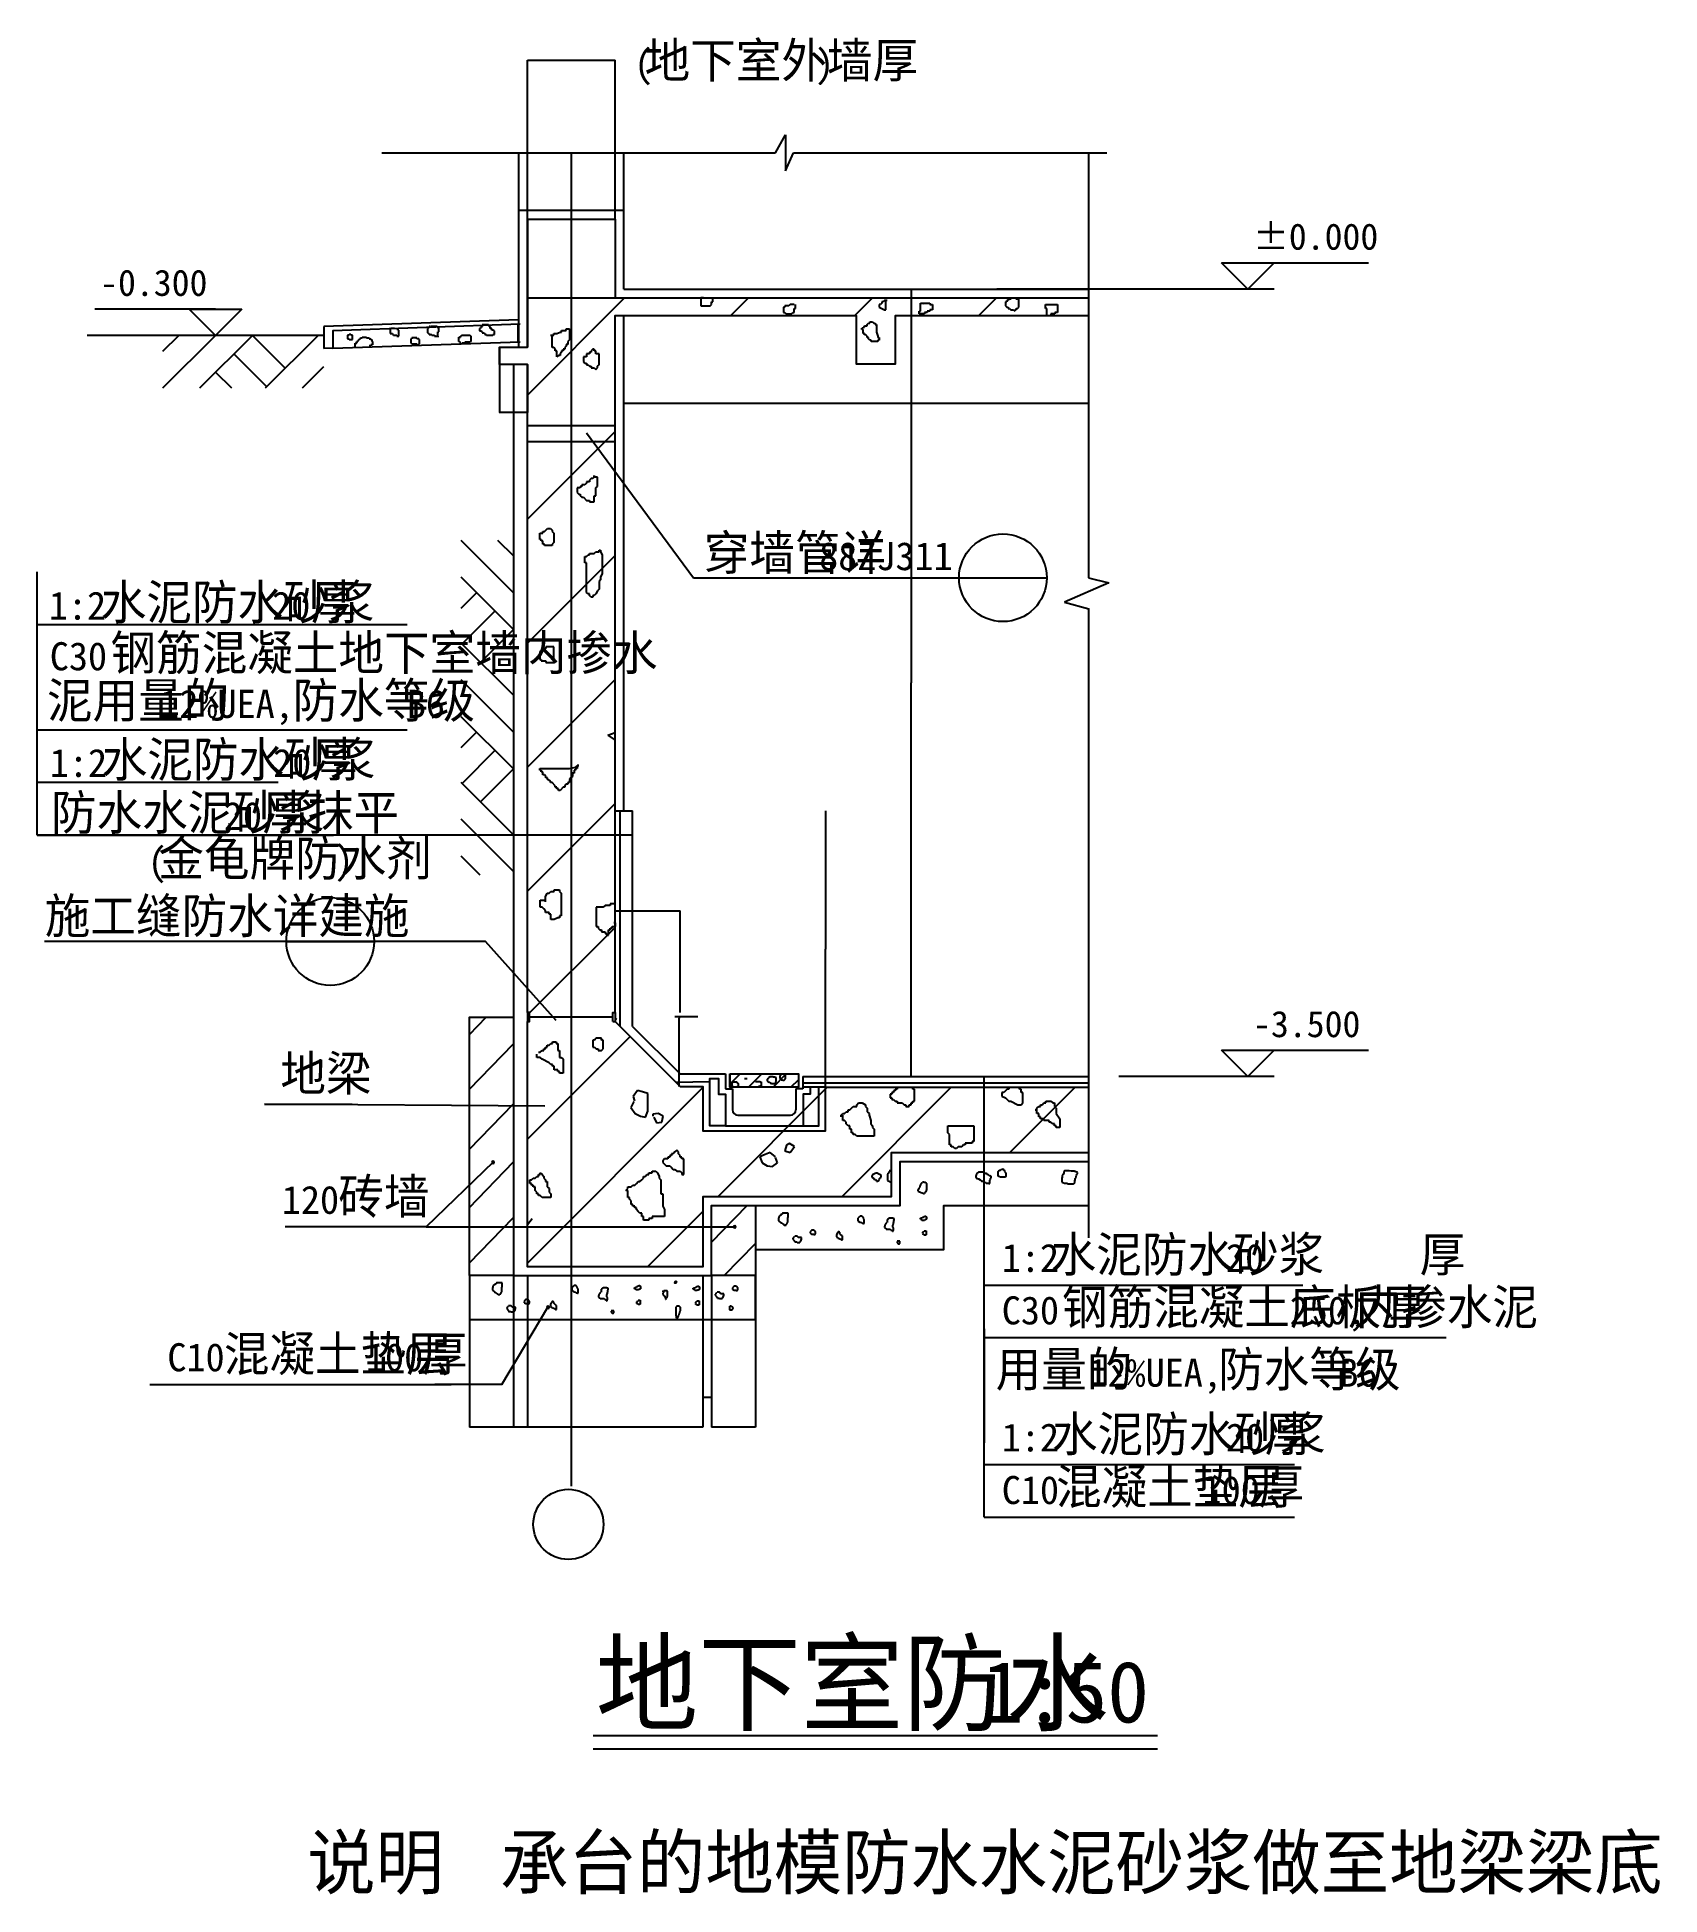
# Model space of a CAD drawing. Header units: metres. Extents: x -24145 to -5637, y -7785 to 13401.
import ezdxf

# ---------------------------------------------------------------- set-up
doc = ezdxf.new("R2010")
doc.units = ezdxf.units.M
doc.layers.add('PUB_DIM', color=3, linetype='Continuous')
doc.layers.add('PUB_TEXT', color=7, linetype='Continuous')
doc.dimstyles.get("Standard").update_dxf_attribs({"dimtxt": 2.5, "dimasz": 2.5, "dimexe": 1.25, "dimexo": 0.625, "dimtad": 1, "dimcen": 2.5, "dimazin": 3, "dimtfac": 1, "dimtmove": 0, "dimatfit": 3})

msp = doc.modelspace()

# ---------------------------------------------------------------- texts
for s, height, p in [('地下室外墙厚', 400, (-17216.89, 12937.21)), ('(', 320, (-17336.42, 12937.21)), (')', 320, (-15272.76, 12937.21)), ('穿墙管详', 400, (-16541.63, 7322.39)), ('88ZJ311', 320, (-15225.79, 7322.39)), ('水泥防水砂浆', 400, (-23419.16, 6758)), ('1:2', 320, (-24012.02, 6758)), ('20', 320, (-21464.96, 6758)), ('厚', 400, (-21023.84, 6758)), ('钢筋混凝土地下室墙内掺水', 400, (-23308.92, 6180.57)), ('C30', 320, (-24001, 6180.57)), ('泥用量的', 400, (-24033.21, 5637.56)), ('12%UEA,', 320, (-22741.69, 5637.56)), ('防水等级', 400, (-21230.73, 5637.56)), ('B6', 320, (-19929.13, 5637.56)), ('水泥防水砂浆', 400, (-23408.15, 4964.23)), ('厚', 400, (-21012.83, 4964.23)), ('1:2', 320, (-24001, 4964.23)), ('20', 320, (-21453.95, 4964.23)), ('防水水泥砂浆', 400, (-23988.05, 4358.85)), ('20', 320, (-22016.21, 4358.85)), ('厚抹平', 400, (-21576.57, 4358.85)), ('金龟牌防水剂', 400, (-22762.95, 3836.13)), ('(', 320, (-22884.12, 3836.13)), (')', 320, (-20755.12, 3851.84)), ('施工缝防水详建施', 400, (-24058.19, 3180.51)), ('地梁', 400, (-21371.51, 1383.49)), ('砖墙', 400, (-20710.79, -18.52)), ('120', 320, (-21354.52, -18.52)), ('1:2', 320, (-13142.85, -680.44)), ('水泥防水砂浆    厚', 400, (-12585.11, -680.44)), ('20', 320, (-10585.59, -680.44)), ('钢筋混凝土底板厚', 400, (-12455.77, -1279.24)), ('内掺水泥', 400, (-9106.47, -1279.24)), ('C30', 320, (-13142.85, -1279.24)), ('250,', 320, (-9858.85, -1279.24)), ('混凝土垫层', 400, (-22016.73, -1814.08)), ('厚', 400, (-19758.96, -1814.08)), ('C10', 320, (-22660.04, -1814.08)), ('100', 320, (-20395.12, -1814.08)), ('用量的', 400, (-13212.62, -1989.82)), ('12%UEA,', 320, (-12155.34, -1989.82)), ('防水等级', 400, (-10674.39, -1989.82)), ('B6', 320, (-9292.23, -1989.82)), ('水泥防水砂浆', 400, (-12569.99, -2728.24)), ('厚', 400, (-10144.47, -2728.24)), ('1:2', 320, (-13142.85, -2728.24)), ('20', 320, (-10585.59, -2728.24)), ('混凝土垫层', 400, (-12524.53, -3328.24)), ('厚', 400, (-10216.28, -3328.24)), ('C10', 320, (-13142.85, -3328.24)), ('100', 320, (-10852.45, -3328.24)), ('地下室防水 ', 900, (-17775.1, -5819.64)), ('1:50', 700, (-13367.9, -5819.64))]:
    msp.add_text(s, height=height).set_placement(p)
at = {"layer": 'PUB_DIM'}
for s, p in [('%%p0.000', (-10276.77, 10976.66)), ('-0.300', (-23427.34, 10449.84)), ('-3.500', (-10276.77, 1996.49))]:
    msp.add_text(s, height=300, dxfattribs=at).set_placement(p)
at = {"layer": 'PUB_TEXT'}
for s, p in [('说明 ', (-21066.21, -7713.81)), ('承台的地模防水水泥砂浆做至地梁梁底', (-18863.98, -7713.81))]:
    msp.add_text(s, height=600, dxfattribs=at).set_placement(p)

# ---------------------------------------------------------------- blocks, each defined once
blk = doc.blocks.new('_DOT')
blk.add_lwpolyline([(-0.05, 0, 1), (0.05, 0, 1)], format="xyb", close=True)
blk = doc.blocks.new('_INDEX')
blk.add_line((-0.5, 0), (0.5, 0))
blk.add_circle((0, 0), 0.5)
blk = doc.blocks.new('*D1')
for p, q in [((-18553.63, -723.34), (-18553.63, -2451.17)), ((-16551.63, -723.34), (-16551.63, -2451.17)), ((-17553.13, -2451.17), (-18553.88, -2451.17)), ((-16551.38, -2451.17), (-17552.13, -2451.17))]:
    blk.add_line(p, q)
at = {"layer": 'Defpoints'}
for p in [(-18553.63, -723.34), (-16551.63, -723.34), (-16551.63, -2451.17)]:
    blk.add_point(p, dxfattribs=at)
at = {"layer": 'PUB_DIM', "insert": (-17552.63, -2451.17), "char_height": 1, "attachment_point": 5}
blk.add_mtext('L', dxfattribs=at)
blk = doc.blocks.new('*D2')
for p, q in [((-17552.82, 2277.41), (-17552.82, 3438.81)), ((-17552.57, 3438.81), (-17182.82, 3438.81)), ((-17179.82, 3438.81), (-16810.07, 3438.81)), ((-16809.82, 2277.41), (-16809.82, 3438.81))]:
    blk.add_line(p, q)
at = {"layer": 'Defpoints'}
for p in [(-17552.82, 3438.81), (-17552.82, 2277.41), (-16809.82, 2277.41)]:
    blk.add_point(p, dxfattribs=at)
at = {"layer": 'PUB_DIM', "insert": (-17181.32, 3438.81), "char_height": 1, "attachment_point": 5}
blk.add_mtext('200', dxfattribs=at)
blk = doc.blocks.new('*D3')
for p, q in [((-18873.63, 9666.56), (-18873.63, 9121.5)), ((-18553.63, 9666.56), (-18553.63, 9121.5)), ((-18714.63, 9121.5), (-18873.88, 9121.5)), ((-18553.38, 9121.5), (-18712.63, 9121.5))]:
    blk.add_line(p, q)
at = {"layer": 'Defpoints'}
for p in [(-18873.63, 9666.56), (-18553.63, 9666.56), (-18553.63, 9121.5)]:
    blk.add_point(p, dxfattribs=at)
at = {"layer": 'PUB_DIM', "insert": (-18713.63, 9121.5), "char_height": 1, "attachment_point": 5}
blk.add_mtext('60', dxfattribs=at)
blk = doc.blocks.new('*D4')
for p, q in [((-19213.63, -723.34), (-19213.63, -2451.17)), ((-18713.63, -723.34), (-18713.63, -2451.17)), ((-18965.13, -2451.17), (-19213.88, -2451.17)), ((-18713.38, -2451.17), (-18962.13, -2451.17))]:
    blk.add_line(p, q)
at = {"layer": 'Defpoints'}
for p in [(-19213.63, -723.34), (-18713.63, -723.34), (-18713.63, -2451.17)]:
    blk.add_point(p, dxfattribs=at)
at = {"layer": 'PUB_DIM', "insert": (-18963.63, -2451.17), "char_height": 1, "attachment_point": 5}
blk.add_mtext('120', dxfattribs=at)
blk = doc.blocks.new('*D5')
for p, q in [((-18713.63, -723.34), (-18713.63, -2451.17)), ((-18553.63, -723.34), (-18553.63, -2451.17)), ((-18634.63, -2451.17), (-18713.88, -2451.17)), ((-18553.38, -2451.17), (-18632.63, -2451.17))]:
    blk.add_line(p, q)
at = {"layer": 'Defpoints'}
for p in [(-18713.63, -723.34), (-18553.63, -723.34), (-18553.63, -2451.17)]:
    blk.add_point(p, dxfattribs=at)
at = {"layer": 'PUB_DIM', "insert": (-18633.63, -2451.17), "char_height": 1, "attachment_point": 5}
blk.add_mtext('20', dxfattribs=at)
blk = doc.blocks.new('*D6')
for p, q in [((-18553.23, 11326.66), (-18553.23, 13138.82)), ((-18552.98, 13138.82), (-18053.73, 13138.82)), ((-18052.73, 13138.82), (-17553.48, 13138.82)), ((-17553.23, 11326.66), (-17553.23, 13138.82))]:
    blk.add_line(p, q)
at = {"layer": 'Defpoints'}
for p in [(-18553.23, 13138.82), (-18553.23, 11326.66), (-17553.23, 11326.66)]:
    blk.add_point(p, dxfattribs=at)
at = {"layer": 'PUB_DIM', "insert": (-18053.23, 13138.82), "char_height": 1, "attachment_point": 5}
blk.add_mtext('A', dxfattribs=at)
blk = doc.blocks.new('*D7')
for p, q in [((-18873.59, 9867), (-18873.59, 9327.44)), ((-18873.59, 9667), (-18873.59, 9327.44)), ((-18873.84, 9327.44), (-18874.09, 9327.44)), ((-18873.59, 9327.44), (-18873.59, 9327.44)), ((-18873.34, 9327.44), (-18873.09, 9327.44))]:
    blk.add_line(p, q)
at = {"layer": 'Defpoints'}
for p in [(-18873.59, 9867), (-18873.59, 9667), (-18873.59, 9327.44)]:
    blk.add_point(p, dxfattribs=at)
at = {"layer": 'PUB_DIM', "insert": (-18873.59, 9328.565), "char_height": 1, "attachment_point": 5}
blk.add_mtext('40', dxfattribs=at)
blk = doc.blocks.new('*D8')
for p, q in [((-14175.3, 10526.49), (-14175.3, 6036.49)), ((-14175.55, 6036.49), (-14175.8, 6036.49)), ((-14175.3, 1546.49), (-14175.3, 6036.49)), ((-14175.3, 6036.49), (-14175.3, 6036.49)), ((-14175.05, 6036.49), (-14174.8, 6036.49))]:
    blk.add_line(p, q)
at = {"layer": 'Defpoints'}
for p in [(-14175.3, 10526.49), (-14175.3, 6036.49), (-14175.3, 1546.49)]:
    blk.add_point(p, dxfattribs=at)
at = {"layer": 'PUB_DIM', "insert": (-14175.3, 6037.615), "char_height": 1, "attachment_point": 5}
blk.add_mtext('3500', dxfattribs=at)
blk = doc.blocks.new('*D9')
for p, q in [((-16822.52, 2212.29), (-16822.77, 2212.29)), ((-16822.27, 2228.34), (-16822.27, 2212.29)), ((-16822.27, 1433.34), (-16822.27, 2212.29)), ((-16822.27, 2212.29), (-16822.27, 2212.29)), ((-16822.02, 2212.29), (-16821.77, 2212.29))]:
    blk.add_line(p, q)
at = {"layer": 'Defpoints'}
for p in [(-16822.27, 2228.34), (-16822.27, 2212.29), (-16822.27, 1433.34)]:
    blk.add_point(p, dxfattribs=at)
at = {"layer": 'PUB_DIM', "insert": (-16822.27, 2213.415), "char_height": 1, "attachment_point": 5}
blk.add_mtext('200', dxfattribs=at)
blk = doc.blocks.new('*D10')
for p, q in [((-15153.59, 4576.75), (-15153.59, 3001.75)), ((-15153.84, 3001.75), (-15154.09, 3001.75)), ((-15153.59, 1426.75), (-15153.59, 3001.75)), ((-15153.59, 3001.75), (-15153.59, 3001.75)), ((-15153.34, 3001.75), (-15153.09, 3001.75))]:
    blk.add_line(p, q)
at = {"layer": 'Defpoints'}
for p in [(-15153.59, 4576.75), (-15153.59, 3001.75), (-15153.59, 1426.75)]:
    blk.add_point(p, dxfattribs=at)
at = {"layer": 'PUB_DIM', "insert": (-15153.59, 3002.875), "char_height": 1, "attachment_point": 5}
blk.add_mtext('1500', dxfattribs=at)
blk = doc.blocks.new('*D11')
for p, q in [((-16551.63, -723.34), (-16551.63, -2111.66)), ((-16452.1, -723.34), (-16452.1, -2111.66)), ((-16502.865, -2111.66), (-16551.88, -2111.66)), ((-16451.85, -2111.66), (-16500.865, -2111.66))]:
    blk.add_line(p, q)
at = {"layer": 'Defpoints'}
for p in [(-16551.63, -723.34), (-16452.1, -723.34), (-16452.1, -2111.66)]:
    blk.add_point(p, dxfattribs=at)
at = {"layer": 'PUB_DIM', "insert": (-16501.865, -2111.66), "char_height": 1, "attachment_point": 5}
blk.add_mtext('20', dxfattribs=at)
blk = doc.blocks.new('*D12')
for p, q in [((-16452.1, -723.34), (-16452.1, -2451.17)), ((-15951.63, -723.34), (-15951.63, -2451.17)), ((-16203.365, -2451.17), (-16452.35, -2451.17)), ((-15951.38, -2451.17), (-16200.365, -2451.17))]:
    blk.add_line(p, q)
at = {"layer": 'Defpoints'}
for p in [(-16452.1, -723.34), (-15951.63, -723.34), (-15951.63, -2451.17)]:
    blk.add_point(p, dxfattribs=at)
at = {"layer": 'PUB_DIM', "insert": (-16201.865, -2451.17), "char_height": 1, "attachment_point": 5}
blk.add_mtext('120', dxfattribs=at)

# ---------------------------------------------------------------- dimensions: what is measured, and where the dimension line sits
at = {"layer": 'PUB_DIM'}
for base, p1, p2, text, picture, middle in [((-18553.23, 13138.82), (-18553.23, 11326.66), (-17553.23, 11326.66), 'A', '*D6', (-18053.23, 13138.82)), ((-14175.3, 6036.49), (-14175.3, 1546.49), (-14175.3, 10526.49), '3500', '*D8', (-14175.3, 6037.615)), ((-18873.59, 9327.44), (-18873.59, 9667), (-18873.59, 9867), '40', '*D7', (-18873.59, 9328.565)), ((-18553.63, 9121.5), (-18553.63, 9666.56), (-18873.63, 9666.56), '60', '*D3', (-18713.63, 9121.5)), ((-15153.59, 3001.75), (-15153.59, 4576.75), (-15153.59, 1426.75), '1500', '*D10', (-15153.59, 3002.875)), ((-17552.82, 3438.81), (-17552.82, 2277.41), (-16809.82, 2277.41), '200', '*D2', (-17181.32, 3438.81)), ((-16822.27, 2212.29), (-16822.27, 2228.34), (-16822.27, 1433.34), '200', '*D9', (-16822.27, 2213.415)), ((-18713.63, -2451.17), (-18713.63, -723.34), (-19213.63, -723.34), '120', '*D4', (-18963.63, -2451.17)), ((-18553.63, -2451.17), (-18553.63, -723.34), (-18713.63, -723.34), '20', '*D5', (-18633.63, -2451.17)), ((-16551.63, -2451.17), (-16551.63, -723.34), (-18553.63, -723.34), 'L', '*D1', (-17552.63, -2451.17)), ((-16452.1, -2111.66), (-16452.1, -723.34), (-16551.63, -723.34), '20', '*D11', (-16501.865, -2111.66)), ((-15951.63, -2451.17), (-15951.63, -723.34), (-16452.1, -723.34), '120', '*D12', (-16201.865, -2451.17))]:
    dim = msp.add_linear_dim(base=base, p1=p1, p2=p2, text=text, dimstyle='Standard', dxfattribs=at)
    dim.commit()
    dim.dimension.update_dxf_attribs({"geometry": picture, "text_midpoint": middle})

# ---------------------------------------------------------------- linework, layer by layer
for p, q in [((-15723.31, 12082.52), (-15608.75, 12288.6)), ((-15608.75, 12288.6), (-15608.75, 11876.44)), ((-20214.28, 12082.52), (-15723.31, 12082.52)), ((-18653.59, 12082.52), (-18653.59, 9866.56)), ((-18053.59, 12082.52), (-18053.59, -3123.34)), ((-17453.59, 10526.66), (-17453.59, 12082.52)), ((-15608.75, 11876.44), (-15517.09, 12082.52)), ((-15517.09, 12082.52), (-11942.65, 12082.52)), ((-12153.59, 12082.52), (-12153.59, 10426.66)), ((-18653.59, 11426.66), (-17453.59, 11426.66)), ((-18553.59, 11326.66), (-18553.59, 10426.66)), ((-17553.59, 11326.66), (-17553.59, 10426.66)), ((-17453.59, 10526.66), (-17453.59, 11426.66)), ((-18553.59, 9319.7), (-17446.63, 10426.66)), ((-18553.59, 10426.66), (-18553.59, 9866.56)), ((-18553.59, 10426.66), (-18553.59, 10426.66)), ((-17453.59, 10526.66), (-12153.59, 10526.66)), ((-16574.46, 10428.94), (-16574.46, 10337.98)), ((-16544.12, 10428.94), (-16574.46, 10428.94)), ((-16453.1, 10383.46), (-16437.92, 10383.46)), ((-16453.1, 10353.14), (-16453.1, 10383.46)), ((-16437.92, 10383.46), (-16437.92, 10428.94)), ((-16232.41, 10226.66), (-16032.41, 10426.66)), ((-14818.2, 10226.66), (-14618.2, 10426.66)), ((-14511.29, 10383.46), (-14511.29, 10368.3)), ((-14496.12, 10383.46), (-14511.29, 10383.46)), ((-14480.95, 10398.62), (-14496.12, 10383.46)), ((-14450.61, 10398.62), (-14480.95, 10398.62)), ((-14465.78, 10292.5), (-14465.78, 10398.62)), ((-13403.99, 10226.66), (-13203.99, 10426.66)), ((-13100.45, 10383.46), (-13100.45, 10337.98)), ((-13085.28, 10383.46), (-13100.45, 10383.46)), ((-13085.28, 10398.62), (-13085.28, 10383.46)), ((-13070.11, 10398.62), (-13085.28, 10398.62)), ((-13070.11, 10413.78), (-13070.11, 10398.62)), ((-13039.77, 10413.78), (-13070.11, 10413.78)), ((-13039.77, 10428.94), (-13039.77, 10413.78)), ((-12979.09, 10413.78), (-12979.09, 10428.94)), ((-12948.75, 10413.78), (-12979.09, 10413.78)), ((-12948.75, 10322.82), (-12948.75, 10413.78)), ((-12153.59, 10426.66), (-12153.59, 10226.66)), ((-18653.59, 10177.36), (-20873.59, 10099.84)), ((-17453.59, 4576.66), (-17453.59, 10226.66)), ((-16574.46, 10337.98), (-16468.27, 10337.98)), ((-16468.27, 10337.98), (-16453.1, 10353.14)), ((-15633.9, 10322.82), (-15633.9, 10262.18)), ((-15618.73, 10322.82), (-15633.9, 10322.82)), ((-15633.9, 10262.18), (-15618.73, 10262.18)), ((-15618.73, 10337.98), (-15618.73, 10322.82)), ((-15573.22, 10337.98), (-15618.73, 10337.98)), ((-15618.73, 10262.18), (-15603.56, 10247.02)), ((-15603.56, 10247.02), (-15542.88, 10247.02)), ((-15558.05, 10353.14), (-15573.22, 10337.98)), ((-15512.53, 10353.14), (-15558.05, 10353.14)), ((-15542.88, 10247.02), (-15527.71, 10262.18)), ((-15527.71, 10262.18), (-15512.53, 10262.18)), ((-15512.53, 10307.66), (-15497.36, 10307.66)), ((-15512.53, 10262.18), (-15512.53, 10307.66)), ((-15497.36, 10307.66), (-15497.36, 10353.14)), ((-14541.63, 10353.14), (-14541.63, 10322.82)), ((-14526.46, 10353.14), (-14541.63, 10353.14)), ((-14541.63, 10322.82), (-14480.95, 10292.5)), ((-14511.29, 10368.3), (-14526.46, 10353.14)), ((-14480.95, 10292.5), (-14465.78, 10292.5)), ((-14086.52, 10277.34), (-14071.35, 10277.34)), ((-14086.52, 10247.02), (-14086.52, 10277.34)), ((-14025.84, 10247.02), (-14086.52, 10247.02)), ((-14071.35, 10368.3), (-13965.16, 10368.3)), ((-14071.35, 10277.34), (-14071.35, 10368.3)), ((-14038.1, 10352.39), (-14038.1, 10352.39)), ((-13995.5, 10262.18), (-14025.84, 10262.18)), ((-14025.84, 10262.18), (-14025.84, 10247.02)), ((-13995.5, 10277.34), (-13995.5, 10262.18)), ((-13965.16, 10277.34), (-13995.5, 10277.34)), ((-13965.16, 10368.3), (-13965.16, 10353.14)), ((-13965.16, 10353.14), (-13934.82, 10353.14)), ((-13965.16, 10292.5), (-13965.16, 10277.34)), ((-13934.82, 10292.5), (-13965.16, 10292.5)), ((-13934.82, 10353.14), (-13934.82, 10292.5)), ((-13100.45, 10337.98), (-13085.28, 10322.82)), ((-13085.28, 10322.82), (-13070.11, 10322.82)), ((-13070.11, 10322.82), (-13070.11, 10307.66)), ((-13070.11, 10307.66), (-13054.94, 10307.66)), ((-13054.94, 10307.66), (-13039.77, 10292.5)), ((-13039.77, 10292.5), (-13009.43, 10292.5)), ((-13009.43, 10292.5), (-12994.26, 10277.34)), ((-12994.26, 10292.5), (-12979.09, 10292.5)), ((-12994.26, 10277.34), (-12994.26, 10292.5)), ((-12979.09, 10307.66), (-12963.92, 10307.66)), ((-12979.09, 10292.5), (-12979.09, 10307.66)), ((-12963.92, 10307.66), (-12948.75, 10322.82)), ((-12645.34, 10353.14), (-12508.81, 10353.14)), ((-12645.34, 10307.66), (-12645.34, 10353.14)), ((-12630.17, 10307.66), (-12645.34, 10307.66)), ((-12630.17, 10231.86), (-12630.17, 10307.66)), ((-12584.66, 10247.02), (-12584.66, 10216.7)), ((-12539.15, 10247.02), (-12584.66, 10247.02)), ((-12539.15, 10262.18), (-12539.15, 10247.02)), ((-12508.81, 10262.18), (-12539.15, 10262.18)), ((-12508.81, 10353.14), (-12508.81, 10262.18)), ((-12153.59, 10226.66), (-12153.59, 7235.32)), ((-20873.59, 9999.84), (-23573.59, 9999.84)), ((-22710.19, 9399.84), (-22110.19, 9999.84)), ((-22710.19, 9819.84), (-22530.19, 9999.84)), ((-22290.19, 9399.84), (-21690.19, 9999.84)), ((-21690.19, 9999.84), (-21315.19, 9624.84)), ((-21540.19, 9399.84), (-20940.19, 9999.84)), ((-20873.59, 10099.84), (-20873.59, 9849.68)), ((-20606.96, 10000.8), (-20606.96, 9961.13)), ((-20587.1, 10000.8), (-20606.96, 10000.8)), ((-20606.96, 9961.13), (-20587.1, 9961.13)), ((-20567.25, 10010.72), (-20587.1, 10010.72)), ((-20587.1, 10010.72), (-20587.1, 10000.8)), ((-20587.1, 9961.13), (-20587.1, 9951.21)), ((-20567.25, 10000.8), (-20567.25, 10010.72)), ((-20547.4, 10000.8), (-20567.25, 10000.8)), ((-20547.4, 9951.21), (-20547.4, 10000.8)), ((-20467.99, 9961.13), (-20458.06, 9961.13)), ((-20467.99, 9951.21), (-20467.99, 9961.13)), ((-20458.06, 9971.04), (-20438.21, 9971.04)), ((-20458.06, 9961.13), (-20458.06, 9971.04)), ((-20438.21, 9980.96), (-20388.58, 9980.96)), ((-20438.21, 9971.04), (-20438.21, 9980.96)), ((-20388.58, 9980.96), (-20388.58, 9971.04)), ((-20388.58, 9971.04), (-20358.8, 9971.04)), ((-20358.8, 9971.04), (-20358.8, 9961.13)), ((-20358.8, 9961.13), (-20338.95, 9961.13)), ((-20338.95, 9961.13), (-20338.95, 9951.21)), ((-20120.57, 10070.24), (-20120.57, 10020.64)), ((-20110.64, 10070.24), (-20120.57, 10070.24)), ((-20120.57, 10020.64), (-20090.79, 10020.64)), ((-20110.64, 10080.16), (-20110.64, 10070.24)), ((-20070.94, 10080.16), (-20110.64, 10080.16)), ((-20090.79, 10020.64), (-20090.79, 10010.72)), ((-20090.79, 10010.72), (-20080.86, 10010.72)), ((-20080.86, 10010.72), (-20080.86, 10000.8)), ((-20080.86, 10000.8), (-20041.16, 10000.8)), ((-20041.16, 10070.24), (-20041.16, 10080.16)), ((-20031.23, 10070.24), (-20041.16, 10070.24)), ((-20041.16, 10000.8), (-20041.16, 9990.88)), ((-20041.16, 9990.88), (-20021.31, 9990.88)), ((-20031.23, 10060.32), (-20031.23, 10070.24)), ((-20021.31, 10060.32), (-20031.23, 10060.32)), ((-20021.31, 9990.88), (-20021.31, 10060.32)), ((-19882.34, 9961.13), (-19882.34, 9911.53)), ((-19872.41, 9961.13), (-19882.34, 9961.13)), ((-19872.41, 9971.04), (-19872.41, 9961.13)), ((-19832.71, 9971.04), (-19872.41, 9971.04)), ((-19812.85, 9971.04), (-19832.71, 9971.04)), ((-19812.85, 9961.13), (-19812.85, 9971.04)), ((-19793, 9961.13), (-19812.85, 9961.13)), ((-19793, 9951.21), (-19793, 9961.13)), ((-19693.74, 10080.16), (-19693.74, 10030.56)), ((-19683.81, 10080.16), (-19693.74, 10080.16)), ((-19693.74, 10030.56), (-19683.81, 10030.56)), ((-19683.81, 10090.08), (-19683.81, 10080.16)), ((-19673.89, 10090.08), (-19683.81, 10090.08)), ((-19683.81, 10030.56), (-19683.81, 10020.64)), ((-19683.81, 10020.64), (-19673.89, 10020.64)), ((-19673.89, 10100), (-19673.89, 10090.08)), ((-19663.96, 10100), (-19673.89, 10100)), ((-19673.89, 10020.64), (-19673.89, 10010.72)), ((-19673.89, 10010.72), (-19644.11, 10010.72)), ((-19584.55, 10100), (-19654.03, 10100)), ((-19644.11, 10010.72), (-19644.11, 10000.8)), ((-19644.11, 10000.8), (-19614.33, 10000.8)), ((-19614.33, 10000.8), (-19614.33, 9990.88)), ((-19614.33, 9990.88), (-19574.62, 9990.88)), ((-19584.55, 10090.08), (-19584.55, 10100)), ((-19564.7, 10090.08), (-19584.55, 10090.08)), ((-19574.62, 10040.48), (-19564.7, 10040.48)), ((-19574.62, 9980.96), (-19574.62, 10040.48)), ((-19574.62, 9990.88), (-19574.62, 9980.96)), ((-19564.7, 10040.48), (-19564.7, 10090.08)), ((-19336.39, 9980.96), (-19316.54, 9980.96)), ((-19336.39, 9931.37), (-19336.39, 9980.96)), ((-19316.54, 9990.88), (-19306.61, 9990.88)), ((-19316.54, 9980.96), (-19316.54, 9990.88)), ((-19306.61, 10000.8), (-19207.35, 10000.8)), ((-19306.61, 9990.88), (-19306.61, 10000.8)), ((-19207.35, 10000.8), (-19207.35, 9990.88)), ((-19207.35, 9990.88), (-19197.43, 9990.88)), ((-19197.43, 9990.88), (-19197.43, 9931.37)), ((-19098.16, 10080.16), (-19098.16, 10050.4)), ((-19088.24, 10080.16), (-19098.16, 10080.16)), ((-19098.16, 10050.4), (-19078.31, 10050.4)), ((-19088.24, 10090.08), (-19088.24, 10080.16)), ((-19078.31, 10090.08), (-19088.24, 10090.08)), ((-19078.31, 10100), (-19078.31, 10090.08)), ((-19068.38, 10100), (-19078.31, 10100)), ((-19078.31, 10050.4), (-19078.31, 10040.48)), ((-19078.31, 10040.48), (-19068.38, 10040.48)), ((-18998.9, 10119.84), (-19068.38, 10119.84)), ((-19068.38, 10119.84), (-19068.38, 10100)), ((-19068.38, 10040.48), (-19068.38, 10030.56)), ((-19068.38, 10030.56), (-19048.53, 10030.56)), ((-19048.53, 10030.56), (-19048.53, 10020.64)), ((-19048.53, 10020.64), (-19038.61, 10020.64)), ((-19038.61, 10020.64), (-19038.61, 10010.72)), ((-19038.61, 10010.72), (-19018.75, 10010.72)), ((-19018.75, 10010.72), (-19018.75, 10000.8)), ((-19018.75, 10000.8), (-18949.27, 10000.8)), ((-18998.9, 10109.92), (-18998.9, 10119.84)), ((-18988.97, 10109.92), (-18998.9, 10109.92)), ((-18988.97, 10100), (-18988.97, 10109.92)), ((-18979.05, 10100), (-18988.97, 10100)), ((-18979.05, 10080.16), (-18979.05, 10100)), ((-18959.2, 10080.16), (-18979.05, 10080.16)), ((-18959.2, 10060.32), (-18959.2, 10080.16)), ((-18939.34, 10060.32), (-18959.2, 10060.32)), ((-18949.27, 10010.72), (-18929.42, 10010.72)), ((-18949.27, 10000.8), (-18949.27, 10010.72)), ((-18939.34, 10050.4), (-18939.34, 10060.32)), ((-18929.42, 10050.4), (-18939.34, 10050.4)), ((-18929.42, 10010.72), (-18929.42, 10050.4)), ((-18288.33, 10002.49), (-18252.75, 10002.49)), ((-18270.54, 9860.24), (-18270.54, 10002.49)), ((-18252.75, 10020.27), (-18217.16, 10020.27)), ((-18252.75, 10002.49), (-18252.75, 10020.27)), ((-18217.16, 10020.27), (-18181.58, 10038.05)), ((-18181.58, 10038.05), (-18163.78, 10038.05)), ((-18163.78, 10055.83), (-18110.41, 10055.83)), ((-18163.78, 10038.05), (-18163.78, 10055.83)), ((-18110.41, 10073.61), (-18074.82, 10073.61)), ((-18110.41, 10055.83), (-18110.41, 10073.61)), ((-18074.82, 10073.61), (-18074.82, 9949.15)), ((-14738.85, 10080.25), (-14723.68, 10080.25)), ((-14738.85, 10065.09), (-14738.85, 10080.25)), ((-14723.68, 10065.09), (-14738.85, 10065.09)), ((-14723.68, 10095.41), (-14708.51, 10095.41)), ((-14723.68, 10080.25), (-14723.68, 10095.41)), ((-14723.68, 10019.61), (-14723.68, 10065.09)), ((-14708.51, 10019.61), (-14723.68, 10019.61)), ((-14708.51, 10110.58), (-14678.17, 10110.58)), ((-14708.51, 10095.41), (-14708.51, 10110.58)), ((-14708.51, 10004.45), (-14708.51, 10019.61)), ((-14693.34, 10004.45), (-14708.51, 10004.45)), ((-14678.17, 9989.29), (-14693.34, 10004.45)), ((-14678.17, 10125.74), (-14663, 10140.9)), ((-14678.17, 10110.58), (-14678.17, 10125.74)), ((-14678.17, 9974.13), (-14678.17, 9989.29)), ((-14663, 9974.13), (-14678.17, 9974.13)), ((-14663, 10140.9), (-14647.83, 10140.9)), ((-14663, 9958.97), (-14663, 9974.13)), ((-14647.83, 9943.81), (-14663, 9958.97)), ((-14647.83, 10156.06), (-14617.49, 10156.06)), ((-14647.83, 10140.9), (-14647.83, 10156.06)), ((-14617.49, 10156.06), (-14602.32, 10140.9)), ((-14602.32, 10140.9), (-14587.14, 10140.9)), ((-14587.14, 10140.9), (-14587.14, 10125.74)), ((-14587.14, 10125.74), (-14571.97, 10125.74)), ((-14571.97, 10125.74), (-14571.97, 10034.77)), ((-14571.97, 10034.77), (-14556.8, 9989.29)), ((-14556.8, 9989.29), (-14556.8, 9974.13)), ((-14556.8, 9974.13), (-14541.63, 9974.13)), ((-14541.63, 9974.13), (-14541.63, 9943.81)), ((-21900.19, 9789.84), (-21525.19, 9414.84)), ((-20773.59, 9853.18), (-20873.59, 9849.68)), ((-20587.1, 9951.21), (-20547.4, 9951.21)), ((-20517.62, 9911.53), (-20497.77, 9911.53)), ((-20517.62, 9871.85), (-20517.62, 9911.53)), ((-20497.77, 9931.37), (-20487.84, 9931.37)), ((-20497.77, 9911.53), (-20497.77, 9931.37)), ((-20487.84, 9941.29), (-20477.91, 9941.29)), ((-20487.84, 9931.37), (-20487.84, 9941.29)), ((-20477.91, 9951.21), (-20467.99, 9951.21)), ((-20477.91, 9941.29), (-20477.91, 9951.21)), ((-20338.95, 9881.77), (-20358.8, 9881.77)), ((-20338.95, 9951.21), (-20329.02, 9951.21)), ((-20338.95, 9891.69), (-20338.95, 9881.77)), ((-20319.09, 9891.69), (-20338.95, 9891.69)), ((-20329.02, 9951.21), (-20329.02, 9931.37)), ((-20329.02, 9931.37), (-20319.09, 9931.37)), ((-20319.09, 9931.37), (-20319.09, 9891.69)), ((-19882.34, 9911.53), (-19872.41, 9911.53)), ((-19872.41, 9911.53), (-19872.41, 9901.61)), ((-19872.41, 9901.61), (-19812.85, 9901.61)), ((-19812.85, 9901.61), (-19812.85, 9891.69)), ((-19812.85, 9891.69), (-19793, 9891.69)), ((-19783.08, 9951.21), (-19793, 9951.21)), ((-19793, 9901.61), (-19783.08, 9901.61)), ((-19793, 9891.69), (-19793, 9901.61)), ((-19783.08, 9901.61), (-19783.08, 9951.21)), ((-19326.47, 9931.37), (-19336.39, 9931.37)), ((-19326.47, 9921.45), (-19326.47, 9931.37)), ((-19316.54, 9921.45), (-19326.47, 9921.45)), ((-19316.54, 9911.53), (-19316.54, 9921.45)), ((-19296.69, 9911.53), (-19296.69, 9904.75)), ((-19266.91, 9911.53), (-19296.69, 9911.53)), ((-19266.91, 9921.45), (-19266.91, 9911.53)), ((-19207.35, 9921.45), (-19266.91, 9921.45)), ((-19207.35, 9931.37), (-19207.35, 9921.45)), ((-19197.43, 9931.37), (-19207.35, 9931.37)), ((-18252.75, 9860.24), (-18270.54, 9860.24)), ((-18234.95, 9842.46), (-18252.75, 9860.24)), ((-18234.95, 9824.68), (-18234.95, 9842.46)), ((-18217.16, 9824.68), (-18234.95, 9824.68)), ((-18217.16, 9753.56), (-18217.16, 9824.68)), ((-18199.37, 9771.34), (-18217.16, 9753.56)), ((-18181.58, 9771.34), (-18199.37, 9771.34)), ((-18163.78, 9806.9), (-18181.58, 9789.12)), ((-18181.58, 9789.12), (-18181.58, 9771.34)), ((-18145.99, 9824.68), (-18163.78, 9824.68)), ((-18163.78, 9824.68), (-18163.78, 9806.9)), ((-18145.99, 9842.46), (-18145.99, 9824.68)), ((-18128.2, 9842.46), (-18145.99, 9842.46)), ((-18110.41, 9878.02), (-18128.2, 9860.24)), ((-18128.2, 9860.24), (-18128.2, 9842.46)), ((-18110.41, 9895.81), (-18110.41, 9878.02)), ((-18092.61, 9895.81), (-18110.41, 9895.81)), ((-18074.82, 9949.15), (-18092.61, 9931.37)), ((-18092.61, 9931.37), (-18092.61, 9895.81)), ((-17914.69, 9753.56), (-17914.69, 9700.22)), ((-17879.11, 9753.56), (-17914.69, 9753.56)), ((-17879.11, 9789.12), (-17879.11, 9753.56)), ((-17843.52, 9789.12), (-17879.11, 9789.12)), ((-17843.52, 9806.9), (-17843.52, 9789.12)), ((-17825.73, 9806.9), (-17843.52, 9806.9)), ((-17807.94, 9842.46), (-17825.73, 9824.68)), ((-17825.73, 9824.68), (-17825.73, 9806.9)), ((-17790.14, 9842.46), (-17807.94, 9842.46)), ((-17790.14, 9824.68), (-17790.14, 9842.46)), ((-17772.35, 9824.68), (-17790.14, 9824.68)), ((-17772.35, 9789.12), (-17772.35, 9824.68)), ((-17736.77, 9789.12), (-17772.35, 9789.12)), ((-17736.77, 9664.66), (-17736.77, 9789.12)), ((-14632.66, 9943.81), (-14647.83, 9943.81)), ((-14632.66, 9928.65), (-14632.66, 9943.81)), ((-14556.8, 9928.65), (-14632.66, 9928.65)), ((-14556.8, 9943.81), (-14556.8, 9928.65)), ((-14541.63, 9943.81), (-14556.8, 9943.81)), ((-22110.19, 9579.84), (-21930.19, 9399.84)), ((-21120.19, 9399.84), (-20873.59, 9646.44)), ((-18713.59, 9666.56), (-18713.59, 2224.9)), ((-17914.69, 9700.22), (-17896.9, 9682.44)), ((-17896.9, 9682.44), (-17879.11, 9682.44)), ((-17879.11, 9682.44), (-17879.11, 9664.66)), ((-17879.11, 9664.66), (-17861.31, 9664.66)), ((-17861.31, 9664.66), (-17843.52, 9646.88)), ((-17843.52, 9646.88), (-17825.73, 9646.88)), ((-17825.73, 9646.88), (-17825.73, 9629.1)), ((-17825.73, 9629.1), (-17790.14, 9629.1)), ((-17790.14, 9629.1), (-17772.35, 9611.32)), ((-17772.35, 9611.32), (-17754.56, 9629.1)), ((-17754.56, 9646.88), (-17736.77, 9664.66)), ((-17754.56, 9629.1), (-17754.56, 9646.88)), ((-17453.59, 9226.66), (-12153.59, 9226.66)), ((-17553.59, 8966.56), (-18553.59, 8966.56)), ((-18553.59, 7905.49), (-17553.59, 8905.49)), ((-17553.59, 8786.56), (-18553.59, 8786.56)), ((-17781.63, 8806.4), (-17781.63, 8806.4)), ((-17950.28, 8277.78), (-17950.28, 8260)), ((-17932.48, 8277.78), (-17950.28, 8277.78)), ((-17932.48, 8295.56), (-17932.48, 8277.78)), ((-17896.9, 8295.56), (-17932.48, 8295.56)), ((-17879.11, 8313.34), (-17896.9, 8295.56)), ((-17879.11, 8331.12), (-17879.11, 8313.34)), ((-17843.52, 8331.12), (-17879.11, 8331.12)), ((-17825.73, 8366.68), (-17843.52, 8348.9)), ((-17843.52, 8348.9), (-17843.52, 8331.12)), ((-17807.94, 8366.68), (-17825.73, 8366.68)), ((-17790.14, 8384.46), (-17807.94, 8366.68)), ((-17790.14, 8384.46), (-17790.14, 8402.24)), ((-17790.14, 8402.24), (-17790.14, 8384.46)), ((-17754.56, 8384.46), (-17790.14, 8384.46)), ((-17772.35, 8260), (-17754.56, 8277.78)), ((-17754.56, 8277.78), (-17754.56, 8384.46)), ((-17985.86, 8260), (-17985.86, 8206.66)), ((-17950.28, 8260), (-17985.86, 8260)), ((-17985.86, 8206.66), (-17968.07, 8188.87)), ((-17968.07, 8188.87), (-17950.28, 8188.87)), ((-17950.28, 8188.87), (-17950.28, 8171.09)), ((-17950.28, 8171.09), (-17932.48, 8153.31)), ((-17932.48, 8153.31), (-17914.69, 8153.31)), ((-17914.69, 8153.31), (-17879.11, 8117.75)), ((-17879.11, 8117.75), (-17843.52, 8117.75)), ((-17843.52, 8117.75), (-17843.52, 8099.97)), ((-17843.52, 8099.97), (-17790.14, 8099.97)), ((-17790.14, 8099.97), (-17790.14, 8171.09)), ((-17790.14, 8171.09), (-17772.35, 8171.09)), ((-17772.35, 8171.09), (-17772.35, 8260)), ((-19313.59, 7665.23), (-18713.59, 7065.23)), ((-18893.59, 7665.23), (-18713.59, 7485.23)), ((-18412.88, 7744.36), (-18377.29, 7744.36)), ((-18412.88, 7708.8), (-18412.88, 7744.36)), ((-18412.88, 7673.24), (-18412.88, 7708.8)), ((-18395.08, 7673.24), (-18412.88, 7673.24)), ((-18395.08, 7655.46), (-18395.08, 7673.24)), ((-18377.29, 7655.46), (-18395.08, 7655.46)), ((-18377.29, 7762.14), (-18359.5, 7762.14)), ((-18377.29, 7744.36), (-18377.29, 7762.14)), ((-18377.29, 7619.9), (-18377.29, 7655.46)), ((-18359.5, 7762.14), (-18323.91, 7797.7)), ((-18323.91, 7797.7), (-18288.33, 7797.7)), ((-18288.33, 7797.7), (-18270.54, 7779.92)), ((-18270.54, 7779.92), (-18270.54, 7762.14)), ((-18270.54, 7762.14), (-18252.75, 7744.36)), ((-18252.75, 7637.68), (-18270.54, 7619.9)), ((-18252.75, 7744.36), (-18252.75, 7637.68)), ((-18553.59, 6491.27), (-17553.59, 7491.27)), ((-18359.5, 7619.9), (-18377.29, 7619.9)), ((-18359.5, 7602.12), (-18359.5, 7619.9)), ((-18270.54, 7602.12), (-18359.5, 7602.12)), ((-18270.54, 7619.9), (-18270.54, 7602.12)), ((-17896.9, 7477.65), (-17879.11, 7477.65)), ((-17896.9, 7459.87), (-17896.9, 7477.65)), ((-17896.9, 7406.53), (-17896.9, 7459.87)), ((-17879.11, 7477.65), (-17861.31, 7495.43)), ((-17861.31, 7495.43), (-17843.52, 7495.43)), ((-17843.52, 7513.22), (-17790.14, 7513.22)), ((-17843.52, 7495.43), (-17843.52, 7513.22)), ((-17790.14, 7513.22), (-17772.35, 7531)), ((-17772.35, 7531), (-17736.77, 7531)), ((-17736.77, 7548.78), (-17718.97, 7548.78)), ((-17736.77, 7531), (-17736.77, 7548.78)), ((-17718.97, 7548.78), (-17718.97, 7531)), ((-17718.97, 7531), (-17701.18, 7495.43)), ((-17701.18, 7495.43), (-17701.18, 7282.07)), ((-24145.39, 4301.38), (-24145.39, 7303.18)), ((-19313.59, 7245.23), (-18713.59, 6645.23)), ((-17879.11, 7406.53), (-17896.9, 7406.53)), ((-17879.11, 7068.7), (-17879.11, 7406.53)), ((-17718.97, 7210.95), (-17736.77, 7193.17)), ((-17701.18, 7282.07), (-17718.97, 7246.51)), ((-17718.97, 7246.51), (-17718.97, 7210.95)), ((-12153.59, 7235.32), (-11923.15, 7177.75)), ((-19133.59, 7065.23), (-19313.59, 6885.23)), ((-17861.31, 7050.92), (-17879.11, 7068.7)), ((-17843.52, 7050.92), (-17861.31, 7050.92)), ((-17843.52, 7033.14), (-17843.52, 7050.92)), ((-17825.73, 7015.36), (-17843.52, 7033.14)), ((-17807.94, 7015.36), (-17825.73, 7015.36)), ((-17807.94, 7033.14), (-17807.94, 7015.36)), ((-17790.14, 7033.14), (-17807.94, 7033.14)), ((-17772.35, 7050.92), (-17790.14, 7033.14)), ((-17754.56, 7086.48), (-17772.35, 7050.92)), ((-17736.77, 7104.26), (-17754.56, 7086.48)), ((-17736.77, 7193.17), (-17736.77, 7104.26)), ((-11923.15, 7177.75), (-12427.48, 6959.03)), ((-18923.59, 6855.23), (-19298.59, 6480.23)), ((-12427.48, 6959.03), (-12151.53, 6882.95)), ((-12153.59, 6883.52), (-12153.59, 1426.66)), ((-24145.39, 6703.18), (-19923.12, 6703.18)), ((-18713.59, 6645.23), (-19088.59, 6270.23)), ((-19313.59, 6495.23), (-18713.59, 5895.23)), ((-18412.88, 6393.04), (-18412.88, 6304.14)), ((-18395.08, 6393.04), (-18412.88, 6393.04)), ((-18395.08, 6410.82), (-18395.08, 6393.04)), ((-18377.29, 6410.82), (-18395.08, 6410.82)), ((-18359.5, 6428.6), (-18377.29, 6410.82)), ((-18341.71, 6428.6), (-18359.5, 6428.6)), ((-18341.71, 6446.38), (-18341.71, 6428.6)), ((-18288.33, 6446.38), (-18341.71, 6446.38)), ((-18252.75, 6446.38), (-18306.12, 6446.38)), ((-18252.75, 6268.58), (-18252.75, 6446.38)), ((-18412.88, 6304.14), (-18395.08, 6304.14)), ((-18395.08, 6304.14), (-18395.08, 6286.36)), ((-18395.08, 6286.36), (-18341.71, 6286.36)), ((-18341.71, 6286.36), (-18341.71, 6268.58)), ((-18341.71, 6268.58), (-18252.75, 6268.58)), ((-19313.59, 6075.23), (-18713.59, 5475.23)), ((-18553.59, 5077.06), (-17553.59, 6077.06)), ((-19313.59, 5655.23), (-18713.59, 5055.23)), ((-24145.39, 5503.18), (-19923.12, 5503.18)), ((-19133.59, 5475.23), (-19313.59, 5295.23)), ((-17635.92, 5440.2), (-17553.59, 5471.81)), ((-17635.92, 5440.2), (-17553.59, 5384.67)), ((-18923.59, 5265.23), (-19298.59, 4890.23)), ((-18003.65, 5077.28), (-17985.86, 5095.06)), ((-17985.86, 5095.06), (-17985.86, 5059.5)), ((-17968.07, 5095.06), (-17985.86, 5095.06)), ((-17985.86, 5095.06), (-17968.07, 5095.06)), ((-24145.39, 4903.18), (-21397.98, 4903.18)), ((-19313.59, 4905.23), (-18713.59, 4305.23)), ((-18713.59, 5055.23), (-19088.59, 4680.23)), ((-18412.88, 5059.5), (-18074.82, 5059.5)), ((-18412.88, 5041.72), (-18412.88, 5059.5)), ((-18395.08, 5041.72), (-18412.88, 5041.72)), ((-18395.08, 5023.94), (-18395.08, 5041.72)), ((-18377.29, 5023.94), (-18395.08, 5023.94)), ((-18377.29, 4988.38), (-18377.29, 5023.94)), ((-18359.5, 4988.38), (-18377.29, 4988.38)), ((-18341.71, 4970.6), (-18359.5, 4988.38)), ((-18341.71, 4952.82), (-18341.71, 4970.6)), ((-18323.91, 4952.82), (-18341.71, 4952.82)), ((-18323.91, 4935.04), (-18323.91, 4952.82)), ((-18288.33, 4917.26), (-18323.91, 4935.04)), ((-18288.33, 4899.48), (-18288.33, 4917.26)), ((-18270.54, 4899.48), (-18288.33, 4899.48)), ((-18234.95, 4863.92), (-18270.54, 4899.48)), ((-18110.41, 4881.7), (-18128.2, 4863.92)), ((-18092.61, 4881.7), (-18110.41, 4881.7)), ((-18092.61, 4899.48), (-18092.61, 4881.7)), ((-18074.82, 4899.48), (-18092.61, 4899.48)), ((-18074.82, 5059.5), (-18003.65, 5077.28)), ((-18057.03, 4952.82), (-18074.82, 4935.04)), ((-18074.82, 4935.04), (-18074.82, 4899.48)), ((-18039.24, 4970.6), (-18057.03, 4952.82)), ((-18039.24, 5006.16), (-18039.24, 4970.6)), ((-18021.44, 5006.16), (-18039.24, 5006.16)), ((-18021.44, 5041.72), (-18021.44, 5006.16)), ((-18003.65, 5041.72), (-18021.44, 5041.72)), ((-18003.65, 5059.5), (-18003.65, 5041.72)), ((-17985.86, 5059.5), (-18003.65, 5059.5)), ((-18553.59, 3662.85), (-17553.59, 4662.85)), ((-18234.95, 4846.14), (-18234.95, 4863.92)), ((-18217.16, 4846.14), (-18234.95, 4846.14)), ((-18217.16, 4828.36), (-18217.16, 4846.14)), ((-18199.37, 4828.36), (-18217.16, 4828.36)), ((-18199.37, 4810.58), (-18199.37, 4828.36)), ((-18181.58, 4810.58), (-18199.37, 4810.58)), ((-18145.99, 4846.14), (-18181.58, 4810.58)), ((-18128.2, 4846.14), (-18145.99, 4846.14)), ((-18128.2, 4863.92), (-18128.2, 4846.14)), ((-19313.59, 4485.23), (-18713.59, 3885.23)), ((-17553.59, 4576.66), (-17353.59, 4576.66)), ((-17495.16, 2118.23), (-17495.16, 4576.66)), ((-17353.59, 2118.08), (-17353.59, 4576.66)), ((-24145.39, 4301.38), (-20764.04, 4301.38)), ((-17353.59, 4301.38), (-24145.39, 4301.38)), ((-19313.59, 4065.23), (-19096.41, 3848.05)), ((-18346.53, 3597.71), (-18326.58, 3637.58)), ((-18326.58, 3637.58), (-18306.64, 3637.58)), ((-18306.64, 3637.58), (-18286.69, 3657.51)), ((-18286.69, 3657.51), (-18246.8, 3657.51)), ((-18246.8, 3677.44), (-18186.96, 3677.44)), ((-18246.8, 3657.51), (-18246.8, 3677.44)), ((-18186.96, 3677.44), (-18186.96, 3657.51)), ((-18186.96, 3657.51), (-18167.01, 3637.58)), ((-18167.01, 3637.58), (-18167.01, 3378.45)), ((-18406.37, 3557.84), (-18346.53, 3557.84)), ((-18406.37, 3478.11), (-18406.37, 3557.84)), ((-18386.42, 3478.11), (-18406.37, 3478.11)), ((-18366.48, 3458.18), (-18386.42, 3478.11)), ((-18346.53, 3438.25), (-18366.48, 3458.18)), ((-18346.53, 3537.91), (-18346.53, 3597.71)), ((-18346.53, 3557.84), (-18346.53, 3577.78)), ((-18346.53, 3418.31), (-18346.53, 3438.25)), ((-18306.64, 3418.31), (-18346.53, 3418.31)), ((-18306.64, 3398.38), (-18306.64, 3418.31)), ((-18286.69, 3398.38), (-18306.64, 3398.38)), ((-18286.69, 3338.58), (-18286.69, 3398.38)), ((-17768.09, 3478.11), (-17768.09, 3258.85)), ((-17688.31, 3478.11), (-17768.09, 3478.11)), ((-17668.36, 3498.05), (-17688.31, 3478.11)), ((-17608.52, 3498.05), (-17668.36, 3498.05)), ((-17548.68, 3517.98), (-17608.52, 3517.98)), ((-17608.52, 3517.98), (-17608.52, 3498.05)), ((-18528.59, 2273.63), (-17553.59, 3248.63)), ((-18246.8, 3338.58), (-18286.69, 3338.58)), ((-18206.91, 3358.52), (-18246.8, 3338.58)), ((-18186.96, 3358.52), (-18206.91, 3358.52)), ((-18186.96, 3378.45), (-18186.96, 3358.52)), ((-18167.01, 3378.45), (-18186.96, 3378.45)), ((-17768.09, 3258.85), (-17748.14, 3258.85)), ((-17748.14, 3258.85), (-17748.14, 3238.92)), ((-17748.14, 3238.92), (-17728.2, 3218.99)), ((-17728.2, 3218.99), (-17708.25, 3218.99)), ((-17708.25, 3218.99), (-17708.25, 3199.05)), ((-17708.25, 3199.05), (-17668.36, 3199.05)), ((-17668.36, 3199.05), (-17668.36, 3179.12)), ((-17668.36, 3179.12), (-17648.41, 3179.12)), ((-17648.41, 3179.12), (-17648.41, 3159.19)), ((-17628.47, 3218.99), (-17608.52, 3218.99)), ((-17628.47, 3159.19), (-17628.47, 3218.99)), ((-17608.52, 3218.99), (-17608.52, 3238.92)), ((-17608.52, 3238.92), (-17588.58, 3238.92)), ((-17588.58, 3258.85), (-17548.68, 3258.85)), ((-17588.58, 3238.92), (-17588.58, 3258.85)), ((-17548.68, 3298.72), (-17568.63, 3298.72)), ((-17548.68, 3258.85), (-17548.68, 3298.72)), ((-18224.87, 2187.52), (-19032.21, 3087.42)), ((-17648.41, 3159.19), (-17628.47, 3159.19)), ((-19213.59, 2028.36), (-19023.06, 2224.9)), ((-18713.59, 2224.9), (-18707.29, 2224.9)), ((-18553.59, 2276.66), (-18553.59, 2175.29)), ((-17552.65, 2277.41), (-17552.65, 2175.29)), ((-17532.71, 2197.67), (-17551.71, 2216.66)), ((-19218.77, 1398.68), (-18711.78, 1921.67)), ((-18553.59, 834.42), (-17382.47, 2005.54)), ((-18306.64, 1903.41), (-18286.69, 1923.35)), ((-18286.69, 1923.35), (-18266.75, 1923.35)), ((-18266.75, 1943.28), (-18226.85, 1943.28)), ((-18266.75, 1923.35), (-18266.75, 1943.28)), ((-18226.85, 1943.28), (-18226.85, 1923.35)), ((-18226.85, 1923.35), (-18206.91, 1923.35)), ((-18206.91, 1923.35), (-18206.91, 1843.62)), ((-17807.98, 1963.21), (-17807.98, 1883.48)), ((-17788.04, 1963.21), (-17807.98, 1963.21)), ((-17768.09, 1983.15), (-17788.04, 1963.21)), ((-17708.25, 1983.15), (-17768.09, 1983.15)), ((-17708.25, 1983.15), (-17728.2, 1983.15)), ((-17708.25, 1963.21), (-17708.25, 1983.15)), ((-17688.31, 1963.21), (-17708.25, 1963.21)), ((-17688.31, 1863.55), (-17688.31, 1963.21)), ((-17353.59, 2118.08), (-16812.17, 1576.66)), ((-18446.26, 1763.88), (-18446.26, 1803.75)), ((-18406.37, 1763.88), (-18446.26, 1763.88)), ((-18426.31, 1823.68), (-18406.37, 1823.68)), ((-18406.37, 1823.68), (-18386.42, 1843.62)), ((-18386.42, 1743.95), (-18406.37, 1763.88)), ((-18386.42, 1843.62), (-18366.48, 1843.62)), ((-18306.64, 1704.08), (-18386.42, 1743.95)), ((-18366.48, 1863.55), (-18346.53, 1863.55)), ((-18366.48, 1843.62), (-18366.48, 1863.55)), ((-18346.53, 1883.48), (-18326.58, 1883.48)), ((-18346.53, 1863.55), (-18346.53, 1883.48)), ((-18326.58, 1903.41), (-18306.64, 1903.41)), ((-18326.58, 1883.48), (-18326.58, 1903.41)), ((-18286.69, 1684.15), (-18306.64, 1704.08)), ((-18206.91, 1843.62), (-18186.96, 1843.62)), ((-18186.96, 1843.62), (-18186.96, 1763.88)), ((-18186.96, 1763.88), (-18167.01, 1763.88)), ((-18167.01, 1763.88), (-18147.07, 1743.95)), ((-18147.07, 1743.95), (-18147.07, 1584.49)), ((-17807.98, 1883.48), (-17788.04, 1883.48)), ((-17788.04, 1883.48), (-17768.09, 1863.55)), ((-17768.09, 1863.55), (-17748.14, 1863.55)), ((-17748.14, 1863.55), (-17748.14, 1843.62)), ((-17748.14, 1843.62), (-17708.25, 1843.62)), ((-17708.25, 1843.62), (-17688.31, 1863.55)), ((-18266.75, 1684.15), (-18286.69, 1684.15)), ((-18266.75, 1664.22), (-18266.75, 1684.15)), ((-18246.8, 1664.22), (-18266.75, 1664.22)), ((-18246.8, 1624.35), (-18246.8, 1664.22)), ((-18206.91, 1624.35), (-18246.8, 1624.35)), ((-18206.91, 1604.42), (-18206.91, 1624.35)), ((-18186.96, 1604.42), (-18206.91, 1604.42)), ((-18186.96, 1584.49), (-18186.96, 1604.42)), ((-18147.07, 1584.49), (-18186.96, 1584.49)), ((-16853.5, 1484.25), (-16478.93, 1490.1)), ((-16853.5, 1484.25), (-16853.5, 1484.25)), ((-16812.17, 1576.66), (-16293.59, 1576.66)), ((-16293.59, 1576.66), (-16293.59, 1406.66)), ((-16244.35, 1460.15), (-16127.84, 1576.66)), ((-16243.59, 1576.66), (-15461.61, 1576.66)), ((-16243.59, 1576.66), (-16243.59, 1426.66)), ((-16208.43, 1486.74), (-16164.6, 1486.74)), ((-16208.43, 1481.88), (-16208.43, 1486.74)), ((-16164.6, 1486.74), (-16164.6, 1477.01)), ((-16076.95, 1525.67), (-16047.73, 1525.67)), ((-16029.81, 1426.3), (-15879.45, 1576.66)), ((-15950.34, 1486.74), (-15945.48, 1491.61)), ((-15945.48, 1491.61), (-15896.78, 1491.61)), ((-15896.78, 1491.61), (-15896.78, 1486.74)), ((-15896.78, 1486.74), (-15887.04, 1486.74)), ((-15887.04, 1486.74), (-15887.04, 1438.08)), ((-15804.26, 1530.54), (-15818.87, 1515.94)), ((-15818.87, 1515.94), (-15818.87, 1496.47)), ((-15818.87, 1496.47), (-15814, 1496.47)), ((-15814, 1496.47), (-15814, 1491.61)), ((-15814, 1491.61), (-15809.13, 1491.61)), ((-15809.13, 1491.61), (-15809.13, 1486.74)), ((-15809.13, 1486.74), (-15804.26, 1486.74)), ((-15804.26, 1535.4), (-15804.26, 1530.54)), ((-15794.52, 1535.4), (-15804.26, 1535.4)), ((-15804.26, 1486.74), (-15799.39, 1481.88)), ((-15794.52, 1540.27), (-15794.52, 1535.4)), ((-15784.78, 1540.27), (-15794.52, 1540.27)), ((-15750.7, 1545.14), (-15789.65, 1545.14)), ((-15752.04, 1426.3), (-15601.68, 1576.66)), ((-15750.7, 1540.27), (-15750.7, 1545.14)), ((-15736.09, 1540.27), (-15750.7, 1540.27)), ((-15726.35, 1535.4), (-15736.09, 1540.27)), ((-15716.61, 1535.4), (-15726.35, 1535.4)), ((-15721.48, 1486.74), (-15716.61, 1491.61)), ((-15721.48, 1467.28), (-15721.48, 1486.74)), ((-15716.61, 1491.61), (-15716.61, 1535.4)), ((-15672.78, 1559.74), (-15672.78, 1525.67)), ((-15667.91, 1559.74), (-15672.78, 1559.74)), ((-15672.78, 1525.67), (-15667.91, 1525.67)), ((-15658.18, 1569.47), (-15667.91, 1559.74)), ((-15667.91, 1525.67), (-15663.04, 1520.81)), ((-15663.04, 1520.81), (-15663.04, 1515.94)), ((-15663.04, 1515.94), (-15658.18, 1515.94)), ((-15658.18, 1574.33), (-15658.18, 1569.47)), ((-15653.31, 1574.33), (-15658.18, 1574.33)), ((-15658.18, 1515.94), (-15658.18, 1511.07)), ((-15658.18, 1511.07), (-15643.57, 1511.07)), ((-15643.57, 1511.07), (-15638.7, 1506.21)), ((-15638.7, 1506.21), (-15624.09, 1506.21)), ((-15624.09, 1511.07), (-15619.22, 1511.07)), ((-15624.09, 1506.21), (-15624.09, 1511.07)), ((-15619.22, 1569.47), (-15619.22, 1574.33)), ((-15614.35, 1569.47), (-15619.22, 1569.47)), ((-15619.22, 1511.07), (-15614.35, 1515.94)), ((-15614.35, 1564.6), (-15614.35, 1569.47)), ((-15609.48, 1564.6), (-15614.35, 1564.6)), ((-15614.35, 1520.81), (-15609.48, 1520.81)), ((-15614.35, 1515.94), (-15614.35, 1520.81)), ((-15609.48, 1520.81), (-15609.48, 1564.6)), ((-15544.27, 1428.56), (-15461.61, 1511.22)), ((-15461.61, 1576.66), (-15461.61, 1426.66)), ((-15411.61, 1546.66), (-12153.59, 1546.66)), ((-15411.61, 1546.66), (-15411.61, 1406.66)), ((-13342.85, -3478.24), (-13342.85, 1546.66)), ((-18553.59, -579.79), (-16552.1, 1421.7)), ((-17298.38, 1388.33), (-17348.87, 1321.06)), ((-17348.87, 1321.06), (-17332.04, 1270.61)), ((-17239.48, 1371.51), (-17298.38, 1388.33)), ((-17180.58, 1354.7), (-17239.48, 1371.51)), ((-17180.58, 1152.89), (-17180.58, 1354.7)), ((-16382.92, 176.66), (-15132.92, 1426.66)), ((-16293.59, 1406.66), (-16213.59, 1406.66)), ((-15461.61, 1426.66), (-16243.59, 1426.66)), ((-16218.17, 1477.01), (-16213.3, 1477.01)), ((-16218.17, 1438.08), (-16218.17, 1477.01)), ((-16213.3, 1438.08), (-16218.17, 1438.08)), ((-16213.59, 1406.66), (-16213.59, 1166.66)), ((-16213.3, 1481.88), (-16208.43, 1481.88)), ((-16213.3, 1477.01), (-16213.3, 1481.88)), ((-16213.3, 1433.21), (-16213.3, 1438.08)), ((-16208.43, 1433.21), (-16213.3, 1433.21)), ((-16208.43, 1428.35), (-16208.43, 1433.21)), ((-16164.6, 1477.01), (-16159.73, 1477.01)), ((-16154.86, 1428.35), (-16164.6, 1428.35)), ((-16159.73, 1477.01), (-16154.86, 1472.14)), ((-16154.86, 1472.14), (-16149.99, 1462.41)), ((-16154.86, 1433.21), (-16154.86, 1428.35)), ((-16149.99, 1433.21), (-16154.86, 1433.21)), ((-16149.99, 1462.41), (-16149.99, 1433.21)), ((-15901.65, 1433.21), (-15916.26, 1433.21)), ((-15901.65, 1438.08), (-15901.65, 1433.21)), ((-15887.04, 1438.08), (-15901.65, 1438.08)), ((-15799.39, 1481.88), (-15789.65, 1481.88)), ((-15789.65, 1481.88), (-15784.78, 1477.01)), ((-15784.78, 1477.01), (-15784.78, 1472.14)), ((-15784.78, 1472.14), (-15770.17, 1472.14)), ((-15770.17, 1472.14), (-15770.17, 1467.28)), ((-15770.17, 1467.28), (-15721.48, 1467.28)), ((-15491.61, 1406.66), (-15491.61, 1166.66)), ((-15411.61, 1406.66), (-15491.61, 1406.66)), ((-15411.61, 1476.66), (-12153.59, 1476.66)), ((-15351.61, 1426.66), (-15411.61, 1426.66)), ((-15327.89, 1426.66), (-15351.61, 1426.66)), ((-15227.89, 1426.66), (-15251.61, 1426.66)), ((-15153.59, 1426.66), (-15227.89, 1426.66)), ((-14968.71, 176.66), (-13718.71, 1426.66)), ((-14417.13, 1345.29), (-14417.13, 1305.43)), ((-14397.19, 1345.29), (-14417.13, 1345.29)), ((-14417.13, 1305.43), (-14397.19, 1305.43)), ((-14397.19, 1365.23), (-14397.19, 1345.29)), ((-14377.24, 1365.23), (-14397.19, 1365.23)), ((-14397.19, 1305.43), (-14397.19, 1285.49)), ((-14397.19, 1285.49), (-14377.24, 1285.49)), ((-14377.24, 1385.16), (-14377.24, 1365.23)), ((-14357.3, 1385.16), (-14377.24, 1385.16)), ((-14377.24, 1285.49), (-14357.3, 1265.56)), ((-14357.3, 1405.09), (-14357.3, 1385.16)), ((-14337.35, 1405.09), (-14357.3, 1405.09)), ((-14337.35, 1425.02), (-14337.35, 1405.09)), ((-14157.83, 1405.09), (-14157.83, 1425.02)), ((-14137.89, 1405.09), (-14157.83, 1405.09)), ((-14137.89, 1265.56), (-14137.89, 1405.09)), ((-13140.58, 1365.23), (-13140.58, 1325.36)), ((-13120.63, 1365.23), (-13140.58, 1365.23)), ((-13140.58, 1325.36), (-13100.69, 1305.43)), ((-13080.74, 1405.09), (-13120.63, 1365.23)), ((-13100.69, 1305.43), (-13080.74, 1285.49)), ((-13060.79, 1405.09), (-13080.74, 1405.09)), ((-13080.74, 1285.49), (-13060.79, 1265.56)), ((-13060.79, 1425.02), (-13060.79, 1405.09)), ((-13054.49, 676.66), (-12304.49, 1426.66)), ((-12941.12, 1405.09), (-12941.12, 1425.02)), ((-12921.17, 1405.09), (-12941.12, 1405.09)), ((-12921.17, 1365.23), (-12921.17, 1405.09)), ((-12901.23, 1365.23), (-12921.17, 1365.23)), ((-12901.23, 1245.63), (-12901.23, 1365.23)), ((-12153.59, 1426.66), (-12153.59, 676.66)), ((-18354.17, 1208.89), (-21553.87, 1233.49)), ((-21553.87, 1233.49), (-20551.67, 1233.49)), ((-19218.77, 713.58), (-18711.78, 1236.57)), ((-17340.45, 1262.2), (-17374.11, 1194.93)), ((-17374.11, 1194.93), (-17323.63, 1127.67)), ((-17323.63, 1127.67), (-17264.73, 1094.03)), ((-17264.73, 1094.03), (-17205.83, 1085.62)), ((-17205.83, 1085.62), (-17180.58, 1152.89)), ((-17062.79, 1127.67), (-17121.69, 1119.26)), ((-17121.69, 1119.26), (-17121.69, 1094.03)), ((-17113.27, 1085.62), (-17079.61, 1018.35)), ((-17003.89, 1094.03), (-17062.79, 1127.67)), ((-17020.72, 1026.76), (-17003.89, 1094.03)), ((-16153.59, 1106.66), (-15551.61, 1106.66)), ((-14975.63, 1106.1), (-14955.68, 1126.03)), ((-14975.63, 1086.16), (-14975.63, 1106.1)), ((-14955.68, 1126.03), (-14935.73, 1126.03)), ((-14955.68, 1046.3), (-14955.68, 1106.1)), ((-14935.73, 1126.03), (-14915.79, 1145.96)), ((-14915.79, 1145.96), (-14895.84, 1145.96)), ((-14895.84, 1165.9), (-14875.9, 1165.9)), ((-14895.84, 1145.96), (-14895.84, 1165.9)), ((-14875.9, 1165.9), (-14855.95, 1185.83)), ((-14855.95, 1185.83), (-14836, 1205.76)), ((-14836, 1205.76), (-14796.11, 1205.76)), ((-14796.11, 1225.7), (-14776.17, 1245.63)), ((-14796.11, 1205.76), (-14796.11, 1225.7)), ((-14776.17, 1245.63), (-14736.27, 1245.63)), ((-14736.27, 1245.63), (-14696.38, 1225.7)), ((-14696.38, 1225.7), (-14696.38, 1205.76)), ((-14696.38, 1205.76), (-14676.43, 1185.83)), ((-14676.43, 1185.83), (-14676.43, 1145.96)), ((-14676.43, 1145.96), (-14656.49, 1126.03)), ((-14656.49, 1126.03), (-14656.49, 1106.1)), ((-14656.49, 1106.1), (-14636.54, 1046.3)), ((-14357.3, 1265.56), (-14337.35, 1265.56)), ((-14337.35, 1265.56), (-14337.35, 1245.63)), ((-14337.35, 1245.63), (-14277.51, 1245.63)), ((-14277.51, 1245.63), (-14257.56, 1225.7)), ((-14257.56, 1225.7), (-14237.62, 1225.7)), ((-14237.62, 1225.7), (-14237.62, 1205.76)), ((-14237.62, 1205.76), (-14197.73, 1205.76)), ((-14197.73, 1225.7), (-14177.78, 1225.7)), ((-14197.73, 1205.76), (-14197.73, 1225.7)), ((-14177.78, 1245.63), (-14157.83, 1245.63)), ((-14177.78, 1225.7), (-14177.78, 1245.63)), ((-14157.83, 1265.56), (-14137.89, 1265.56)), ((-14157.83, 1245.63), (-14157.83, 1265.56)), ((-13060.79, 1265.56), (-13040.85, 1265.56)), ((-13040.85, 1265.56), (-12961.06, 1225.7)), ((-12961.06, 1225.7), (-12921.17, 1225.7)), ((-12921.17, 1225.7), (-12901.23, 1245.63)), ((-12761.6, 1165.9), (-12741.66, 1165.9)), ((-12741.66, 1185.83), (-12721.71, 1205.76)), ((-12741.66, 1165.9), (-12741.66, 1185.83)), ((-12741.66, 1126.03), (-12741.66, 1165.9)), ((-12721.71, 1126.03), (-12741.66, 1126.03)), ((-12721.71, 1205.76), (-12701.76, 1205.76)), ((-12721.71, 1086.16), (-12721.71, 1126.03)), ((-12701.76, 1086.16), (-12721.71, 1086.16)), ((-12701.76, 1225.7), (-12681.82, 1225.7)), ((-12701.76, 1205.76), (-12701.76, 1225.7)), ((-12701.76, 1066.23), (-12701.76, 1086.16)), ((-12661.87, 1066.23), (-12701.76, 1066.23)), ((-12681.82, 1225.7), (-12661.87, 1245.63)), ((-12661.87, 1245.63), (-12641.93, 1245.63)), ((-12661.87, 1046.3), (-12661.87, 1066.23)), ((-12641.93, 1265.56), (-12582.09, 1265.56)), ((-12641.93, 1245.63), (-12641.93, 1265.56)), ((-12582.09, 1265.56), (-12562.14, 1245.63)), ((-12562.14, 1245.63), (-12542.19, 1245.63)), ((-12542.19, 1245.63), (-12542.19, 1205.76)), ((-12542.19, 1205.76), (-12522.25, 1185.83)), ((-12522.25, 1185.83), (-12522.25, 1126.03)), ((-12522.25, 1126.03), (-12482.36, 1066.23)), ((-12482.36, 1066.23), (-12482.36, 966.57)), ((-17079.61, 1018.35), (-17020.72, 1026.76)), ((-16431.61, 986.66), (-16431.61, 986.66)), ((-16293.91, 986.66), (-15407.89, 986.66)), ((-16273.59, 986.66), (-16273.59, 986.66)), ((-14935.73, 1046.3), (-14955.68, 1046.3)), ((-14915.79, 1026.37), (-14935.73, 1046.3)), ((-14915.79, 1006.43), (-14915.79, 1026.37)), ((-14895.84, 986.5), (-14915.79, 1006.43)), ((-14875.9, 986.5), (-14895.84, 986.5)), ((-14875.9, 946.63), (-14875.9, 986.5)), ((-14855.95, 946.63), (-14875.9, 946.63)), ((-14855.95, 906.77), (-14855.95, 946.63)), ((-14836, 906.77), (-14855.95, 906.77)), ((-14836, 886.84), (-14836, 906.77)), ((-14816.06, 886.84), (-14836, 886.84)), ((-14796.11, 866.9), (-14816.06, 886.84)), ((-14596.65, 866.9), (-14796.11, 866.9)), ((-14636.54, 1046.3), (-14636.54, 1006.43)), ((-14636.54, 1006.43), (-14616.6, 986.5)), ((-14616.6, 986.5), (-14616.6, 966.57)), ((-14616.6, 966.57), (-14596.65, 946.63)), ((-14596.65, 946.63), (-14596.65, 866.9)), ((-13758.91, 986.5), (-13459.72, 986.5)), ((-13758.91, 906.77), (-13758.91, 986.5)), ((-13738.96, 886.84), (-13758.91, 906.77)), ((-13738.96, 807.1), (-13738.96, 886.84)), ((-13459.72, 986.5), (-13459.72, 807.1)), ((-12602.03, 1046.3), (-12661.87, 1046.3)), ((-12602.03, 1026.37), (-12602.03, 1046.3)), ((-12582.09, 1026.37), (-12602.03, 1026.37)), ((-12562.14, 1006.43), (-12582.09, 1026.37)), ((-12542.19, 1006.43), (-12562.14, 1006.43)), ((-12542.19, 986.5), (-12542.19, 1006.43)), ((-12522.25, 986.5), (-12542.19, 986.5)), ((-12522.25, 966.57), (-12522.25, 986.5)), ((-12482.36, 966.57), (-12522.25, 966.57)), ((-16930.35, 647.64), (-16930.35, 627.71)), ((-16910.41, 647.64), (-16930.35, 647.64)), ((-16910.41, 667.57), (-16910.41, 647.64)), ((-16890.46, 667.57), (-16910.41, 667.57)), ((-16870.51, 687.51), (-16890.46, 667.57)), ((-16850.57, 707.44), (-16870.51, 687.51)), ((-16830.62, 687.51), (-16850.57, 707.44)), ((-16830.62, 667.57), (-16830.62, 687.51)), ((-16810.67, 647.64), (-16830.62, 667.57)), ((-16810.67, 627.71), (-16810.67, 647.64)), ((-15842.73, 656.79), (-15901.63, 631.56)), ((-15783.83, 682.01), (-15842.73, 656.79)), ((-15724.94, 631.56), (-15783.83, 682.01)), ((-15598.72, 766.1), (-15615.55, 698.83)), ((-15615.55, 698.83), (-15556.65, 682.01)), ((-15565.07, 782.91), (-15598.72, 766.1)), ((-15506.17, 749.28), (-15565.07, 782.91)), ((-15556.65, 682.01), (-15506.17, 749.28)), ((-13738.96, 767.24), (-13738.96, 807.1)), ((-13719.02, 767.24), (-13738.96, 767.24)), ((-13719.02, 747.31), (-13719.02, 767.24)), ((-13699.07, 747.31), (-13719.02, 747.31)), ((-13679.13, 727.37), (-13699.07, 747.31)), ((-13659.18, 727.37), (-13679.13, 727.37)), ((-13639.23, 747.31), (-13659.18, 727.37)), ((-13599.34, 747.31), (-13639.23, 747.31)), ((-13579.4, 767.24), (-13599.34, 747.31)), ((-13559.45, 767.24), (-13579.4, 767.24)), ((-13559.45, 787.17), (-13559.45, 767.24)), ((-13479.66, 787.17), (-13559.45, 787.17)), ((-13479.66, 807.1), (-13479.66, 787.17)), ((-13459.72, 807.1), (-13479.66, 807.1)), ((-12153.59, 676.66), (-12153.59, -291.33)), ((-18944.89, 569.38), (-19707.89, -168.52)), ((-19218.77, 49.88), (-18711.78, 572.87)), ((-18426.31, 428.38), (-18406.37, 428.38)), ((-18426.31, 408.45), (-18426.31, 428.38)), ((-18406.37, 448.31), (-18386.42, 428.38)), ((-18406.37, 428.38), (-18406.37, 448.31)), ((-18386.42, 428.38), (-18366.48, 408.45)), ((-17209.6, 408.45), (-17189.65, 428.38)), ((-17189.65, 428.38), (-17169.71, 428.38)), ((-17169.71, 448.31), (-17129.81, 448.31)), ((-17169.71, 428.38), (-17169.71, 448.31)), ((-17129.81, 468.25), (-17089.92, 468.25)), ((-17129.81, 448.31), (-17129.81, 468.25)), ((-17089.92, 468.25), (-17069.97, 448.31)), ((-17069.97, 448.31), (-17050.03, 408.45)), ((-16990.19, 607.78), (-17010.14, 587.84)), ((-17010.14, 587.84), (-17010.14, 567.91)), ((-17010.14, 567.91), (-16990.19, 547.98)), ((-16950.3, 607.78), (-16990.19, 607.78)), ((-16990.19, 547.98), (-16970.24, 528.04)), ((-16970.24, 528.04), (-16930.35, 528.04)), ((-16950.3, 627.71), (-16950.3, 607.78)), ((-16930.35, 627.71), (-16950.3, 627.71)), ((-16930.35, 528.04), (-16910.41, 508.11)), ((-16910.41, 508.11), (-16890.46, 488.18)), ((-16890.46, 488.18), (-16870.51, 488.18)), ((-16870.51, 488.18), (-16850.57, 468.25)), ((-16850.57, 468.25), (-16810.67, 468.25)), ((-16790.73, 627.71), (-16810.67, 627.71)), ((-16810.67, 468.25), (-16790.73, 448.31)), ((-16790.73, 607.78), (-16790.73, 627.71)), ((-16770.78, 607.78), (-16790.73, 607.78)), ((-16790.73, 448.31), (-16790.73, 428.38)), ((-16790.73, 428.38), (-16770.78, 428.38)), ((-16770.78, 428.38), (-16770.78, 607.78)), ((-15901.63, 631.56), (-15876.39, 564.29)), ((-15876.39, 564.29), (-15817.49, 530.66)), ((-15817.49, 530.66), (-15758.59, 522.25)), ((-15758.59, 522.25), (-15699.69, 564.29)), ((-15699.69, 564.29), (-15724.94, 623.15)), ((-14619.65, 425.95), (-14619.65, 415.51)), ((-14614.43, 425.95), (-14619.65, 425.95)), ((-14609.2, 431.18), (-14614.43, 425.95)), ((-14588.3, 441.62), (-14609.2, 431.18)), ((-14583.07, 441.62), (-14588.3, 441.62)), ((-14562.16, 446.84), (-14577.84, 446.84)), ((-14562.16, 441.62), (-14562.16, 446.84)), ((-14551.71, 441.62), (-14562.16, 441.62)), ((-14551.71, 436.4), (-14551.71, 441.62)), ((-14536.03, 431.18), (-14551.71, 436.4)), ((-14525.58, 425.95), (-14536.03, 431.18)), ((-14520.35, 415.51), (-14525.58, 425.95)), ((-14441.96, 441.62), (-14447.19, 425.95)), ((-14447.19, 425.95), (-14447.19, 363.28)), ((-14436.73, 441.62), (-14441.96, 441.62)), ((-14431.51, 457.29), (-14436.73, 441.62)), ((-14426.28, 462.51), (-14431.51, 457.29)), ((-14415.83, 472.96), (-14426.28, 472.96)), ((-14415.83, 483.4), (-14415.83, 472.96)), ((-13435.02, 431.83), (-13435.02, 421.39)), ((-13429.79, 431.83), (-13435.02, 431.83)), ((-13424.57, 442.28), (-13429.79, 437.06)), ((-13429.79, 437.06), (-13429.79, 431.83)), ((-13419.34, 442.28), (-13424.57, 442.28)), ((-13408.89, 457.95), (-13419.34, 447.5)), ((-13419.34, 447.5), (-13419.34, 442.28)), ((-13356.63, 457.95), (-13408.89, 457.95)), ((-13351.4, 452.73), (-13356.63, 457.95)), ((-13346.17, 447.5), (-13351.4, 452.73)), ((-13335.72, 447.5), (-13346.17, 447.5)), ((-13330.49, 442.28), (-13335.72, 447.5)), ((-13320.04, 442.28), (-13330.49, 442.28)), ((-13314.81, 437.06), (-13320.04, 442.28)), ((-13314.81, 431.83), (-13314.81, 437.06)), ((-13304.36, 431.83), (-13314.81, 431.83)), ((-13299.14, 426.61), (-13304.36, 431.83)), ((-13293.91, 421.39), (-13299.14, 426.61)), ((-13184.16, 463.17), (-13173.7, 478.84)), ((-13184.16, 410.94), (-13184.16, 463.17)), ((-13173.7, 478.84), (-13158.02, 478.84)), ((-13158.02, 478.84), (-13152.8, 484.06)), ((-13152.8, 484.06), (-13147.57, 489.29)), ((-13147.57, 489.29), (-13131.89, 489.29)), ((-13131.89, 494.51), (-13126.67, 494.51)), ((-13131.89, 489.29), (-13131.89, 494.51)), ((-13126.67, 494.51), (-13116.21, 478.84)), ((-13116.21, 478.84), (-13110.99, 468.39)), ((-13110.99, 468.39), (-13110.99, 463.17)), ((-13110.99, 463.17), (-13100.54, 452.73)), ((-13100.54, 452.73), (-13100.54, 447.5)), ((-13100.54, 447.5), (-13095.31, 442.28)), ((-13095.31, 442.28), (-13095.31, 405.72)), ((-12442.02, 431.83), (-12452.47, 416.17)), ((-12436.79, 447.5), (-12442.02, 431.83)), ((-12426.34, 468.39), (-12436.79, 468.39)), ((-12436.79, 463.17), (-12436.79, 447.5)), ((-12426.34, 473.62), (-12426.34, 468.39)), ((-12374.08, 473.62), (-12426.34, 473.62)), ((-12353.17, 468.39), (-12374.08, 473.62)), ((-12316.59, 468.39), (-12353.17, 468.39)), ((-12311.36, 463.17), (-12316.59, 468.39)), ((-12306.13, 463.17), (-12311.36, 463.17)), ((-12280, 452.73), (-12306.13, 463.17)), ((-12290.45, 421.39), (-12285.23, 431.83)), ((-12285.23, 431.83), (-12280, 437.06)), ((-12280, 437.06), (-12280, 452.73)), ((-18526.05, 328.71), (-18526.05, 368.58)), ((-18526.05, 368.58), (-18506.1, 368.58)), ((-18506.1, 328.71), (-18526.05, 328.71)), ((-18506.1, 368.58), (-18486.15, 388.51)), ((-18506.1, 308.78), (-18506.1, 328.71)), ((-18486.15, 308.78), (-18506.1, 308.78)), ((-18486.15, 388.51), (-18466.21, 388.51)), ((-18486.15, 288.85), (-18486.15, 308.78)), ((-18466.21, 288.85), (-18486.15, 288.85)), ((-18466.21, 388.51), (-18446.26, 408.45)), ((-18466.21, 248.98), (-18466.21, 288.85)), ((-18446.26, 229.05), (-18466.21, 248.98)), ((-18446.26, 408.45), (-18426.31, 408.45)), ((-18446.26, 209.12), (-18446.26, 229.05)), ((-18366.48, 408.45), (-18366.48, 388.51)), ((-18366.48, 388.51), (-18346.53, 368.58)), ((-18346.53, 368.58), (-18346.53, 348.65)), ((-18346.53, 348.65), (-18326.58, 348.65)), ((-18326.58, 348.65), (-18326.58, 288.85)), ((-18326.58, 288.85), (-18306.64, 268.92)), ((-18306.64, 268.92), (-18306.64, 229.05)), ((-18306.64, 229.05), (-18286.69, 209.12)), ((-17429.01, 248.98), (-17409.06, 268.92)), ((-17409.06, 248.98), (-17429.01, 248.98)), ((-17409.06, 288.85), (-17369.17, 288.85)), ((-17409.06, 268.92), (-17409.06, 288.85)), ((-17409.06, 169.25), (-17409.06, 248.98)), ((-17369.17, 288.85), (-17349.22, 308.78)), ((-17349.22, 308.78), (-17329.28, 308.78)), ((-17329.28, 308.78), (-17309.33, 328.71)), ((-17309.33, 328.71), (-17289.38, 348.65)), ((-17289.38, 348.65), (-17269.44, 348.65)), ((-17269.44, 348.65), (-17249.49, 368.58)), ((-17249.49, 368.58), (-17229.54, 388.51)), ((-17229.54, 408.45), (-17209.6, 408.45)), ((-17229.54, 388.51), (-17229.54, 408.45)), ((-17050.03, 408.45), (-17050.03, 388.51)), ((-17050.03, 388.51), (-17030.08, 368.58)), ((-17030.08, 368.58), (-17030.08, 209.12)), ((-14624.88, 415.51), (-14624.88, 399.84)), ((-14619.65, 415.51), (-14624.88, 415.51)), ((-14624.88, 399.84), (-14619.65, 394.62)), ((-14619.65, 394.62), (-14609.2, 394.62)), ((-14609.2, 394.62), (-14593.52, 373.72)), ((-14593.52, 373.72), (-14583.07, 373.72)), ((-14583.07, 373.72), (-14577.84, 368.5)), ((-14577.84, 368.5), (-14572.62, 352.83)), ((-14572.62, 352.83), (-14562.16, 352.83)), ((-14562.16, 352.83), (-14551.71, 358.06)), ((-14551.71, 358.06), (-14546.49, 363.28)), ((-14546.49, 368.5), (-14536.03, 373.72)), ((-14546.49, 363.28), (-14546.49, 368.5)), ((-14536.03, 384.17), (-14525.58, 394.62)), ((-14536.03, 373.72), (-14536.03, 384.17)), ((-14525.58, 394.62), (-14520.35, 399.84)), ((-14447.19, 363.28), (-14426.28, 352.83)), ((-14426.28, 352.83), (-14421.05, 347.61)), ((-14421.05, 347.61), (-14415.83, 347.61)), ((-14415.83, 347.61), (-14394.92, 342.39)), ((-14098.71, 260.56), (-14098.71, 248.24)), ((-14094.59, 260.56), (-14098.71, 260.56)), ((-14098.71, 248.24), (-14094.59, 240.02)), ((-14090.48, 264.67), (-14094.59, 260.56)), ((-14094.59, 240.02), (-14090.48, 235.91)), ((-14082.26, 281.11), (-14090.48, 272.89)), ((-14090.48, 272.89), (-14090.48, 264.67)), ((-14090.48, 235.91), (-14082.26, 231.8)), ((-14078.15, 289.33), (-14082.26, 285.22)), ((-14082.26, 285.22), (-14082.26, 281.11)), ((-14082.26, 231.8), (-14069.92, 227.69)), ((-14074.03, 305.77), (-14078.15, 297.55)), ((-14078.15, 297.55), (-14078.15, 289.33)), ((-14069.92, 309.88), (-14074.03, 305.77)), ((-14069.92, 318.1), (-14069.92, 309.88)), ((-14065.81, 318.1), (-14069.92, 318.1)), ((-14069.92, 227.69), (-14065.81, 223.58)), ((-14061.7, 326.32), (-14065.81, 322.21)), ((-14065.81, 322.21), (-14065.81, 318.1)), ((-14065.81, 223.58), (-14049.36, 219.47)), ((-14057.58, 326.32), (-14061.7, 326.32)), ((-14057.58, 330.43), (-14057.58, 326.32)), ((-14053.47, 330.43), (-14057.58, 330.43)), ((-14049.36, 334.54), (-14053.47, 330.43)), ((-14049.36, 338.64), (-14049.36, 334.54)), ((-14049.36, 219.47), (-14032.91, 215.36)), ((-14032.91, 342.75), (-14045.25, 342.75)), ((-14032.91, 338.64), (-14032.91, 342.75)), ((-14012.35, 338.64), (-14032.91, 338.64)), ((-14032.91, 215.36), (-14024.69, 215.36)), ((-14024.69, 215.36), (-14020.57, 219.47)), ((-14020.57, 223.58), (-14012.35, 223.58)), ((-14020.57, 219.47), (-14020.57, 223.58)), ((-14012.35, 334.54), (-14012.35, 338.64)), ((-14008.24, 334.54), (-14012.35, 334.54)), ((-14012.35, 231.8), (-14008.24, 235.91)), ((-14012.35, 223.58), (-14012.35, 231.8)), ((-14008.24, 330.43), (-14008.24, 334.54)), ((-14000.01, 330.43), (-14008.24, 330.43)), ((-14008.24, 235.91), (-14000.01, 248.24)), ((-14000.01, 326.32), (-14000.01, 330.43)), ((-13995.9, 326.32), (-14000.01, 326.32)), ((-14000.01, 248.24), (-13995.9, 260.56)), ((-13995.9, 260.56), (-13995.9, 326.32)), ((-13435.02, 421.39), (-13440.25, 416.17)), ((-13440.25, 416.17), (-13440.25, 395.27)), ((-13440.25, 395.27), (-13435.02, 395.27)), ((-13435.02, 395.27), (-13435.02, 390.05)), ((-13435.02, 390.05), (-13429.79, 390.05)), ((-13429.79, 390.05), (-13424.57, 384.83)), ((-13424.57, 384.83), (-13419.34, 384.83)), ((-13419.34, 384.83), (-13408.89, 379.61)), ((-13408.89, 379.61), (-13387.98, 369.16)), ((-13387.98, 369.16), (-13382.76, 363.94)), ((-13382.76, 363.94), (-13377.53, 363.94)), ((-13377.53, 363.94), (-13377.53, 358.71)), ((-13377.53, 358.71), (-13372.3, 358.71)), ((-13372.3, 358.71), (-13372.3, 353.49)), ((-13372.3, 353.49), (-13356.63, 353.49)), ((-13356.63, 353.49), (-13356.63, 348.27)), ((-13356.63, 348.27), (-13346.17, 348.27)), ((-13346.17, 348.27), (-13330.49, 337.82)), ((-13330.49, 337.82), (-13320.04, 337.82)), ((-13320.04, 337.82), (-13320.04, 332.6)), ((-13320.04, 332.6), (-13293.91, 332.6)), ((-13288.68, 421.39), (-13293.91, 421.39)), ((-13293.91, 332.6), (-13288.68, 327.38)), ((-13278.23, 416.17), (-13288.68, 421.39)), ((-13288.68, 327.38), (-13278.23, 327.38)), ((-13273, 410.94), (-13278.23, 416.17)), ((-13278.23, 363.94), (-13273, 374.38)), ((-13278.23, 327.38), (-13278.23, 363.94)), ((-13262.55, 410.94), (-13273, 410.94)), ((-13273, 384.83), (-13267.78, 390.05)), ((-13273, 374.38), (-13273, 384.83)), ((-13267.78, 390.05), (-13262.55, 390.05)), ((-13262.55, 390.05), (-13262.55, 410.94)), ((-13173.7, 405.72), (-13184.16, 410.94)), ((-13168.48, 405.72), (-13173.7, 405.72)), ((-13163.25, 400.5), (-13168.48, 405.72)), ((-13100.54, 400.5), (-13163.25, 400.5)), ((-13100.54, 405.72), (-13100.54, 400.5)), ((-13095.31, 405.72), (-13100.54, 405.72)), ((-12452.47, 400.5), (-12457.7, 390.05)), ((-12457.7, 390.05), (-12457.7, 343.05)), ((-12457.7, 343.05), (-12452.47, 343.05)), ((-12452.47, 416.17), (-12452.47, 400.5)), ((-12452.47, 343.05), (-12447.24, 337.82)), ((-12447.24, 337.82), (-12426.34, 332.6)), ((-12426.34, 332.6), (-12400.21, 332.6)), ((-12400.21, 332.6), (-12384.53, 322.15)), ((-12384.53, 322.15), (-12327.04, 322.15)), ((-12327.04, 322.15), (-12321.81, 327.38)), ((-12321.81, 327.38), (-12316.59, 332.6)), ((-12316.59, 332.6), (-12311.36, 343.05)), ((-12311.36, 358.71), (-12306.13, 369.16)), ((-12311.36, 343.05), (-12311.36, 358.71)), ((-12306.13, 384.83), (-12295.68, 395.27)), ((-12306.13, 369.16), (-12306.13, 384.83)), ((-12295.68, 405.72), (-12290.45, 421.39)), ((-12295.68, 395.27), (-12295.68, 405.72)), ((-18426.31, 209.12), (-18446.26, 209.12)), ((-18426.31, 189.18), (-18426.31, 209.12)), ((-18406.37, 189.18), (-18426.31, 189.18)), ((-18386.42, 169.25), (-18406.37, 189.18)), ((-18286.69, 169.25), (-18386.42, 169.25)), ((-18286.69, 209.12), (-18286.69, 169.25)), ((-17389.11, 169.25), (-17409.06, 169.25)), ((-17389.11, 149.32), (-17389.11, 169.25)), ((-17369.17, 129.39), (-17389.11, 149.32)), ((-17369.17, 89.52), (-17369.17, 129.39)), ((-17349.22, 89.52), (-17369.17, 89.52)), ((-17349.22, 69.59), (-17349.22, 89.52)), ((-17329.28, 69.59), (-17349.22, 69.59)), ((-17329.28, 49.65), (-17329.28, 69.59)), ((-17309.33, 49.65), (-17329.28, 49.65)), ((-17309.33, 29.72), (-17309.33, 49.65)), ((-17289.38, 9.79), (-17309.33, 29.72)), ((-17269.44, -10.14), (-17289.38, 9.79)), ((-17182.92, -623.34), (-16552.1, 7.48)), ((-17030.08, 209.12), (-17010.14, 209.12)), ((-17010.14, 209.12), (-17010.14, 69.59)), ((-17010.14, 69.59), (-16990.19, 29.72)), ((-16990.19, 29.72), (-16990.19, -50.01)), ((-16452.1, -342.07), (-16046.18, 76.66)), ((-19707.89, -168.52), (-21314.58, -168.52)), ((-19218.77, -581.7), (-18711.78, -58.71)), ((-18553.59, -139.12), (-18498.17, -73.07)), ((-17249.49, -10.14), (-17269.44, -10.14)), ((-17249.49, -50.01), (-17249.49, -10.14)), ((-17229.54, -50.01), (-17249.49, -50.01)), ((-17229.54, -89.88), (-17229.54, -50.01)), ((-17169.71, -89.88), (-17229.54, -89.88)), ((-17169.71, -69.94), (-17169.71, -89.88)), ((-17129.81, -69.94), (-17169.71, -69.94)), ((-17129.81, -50.01), (-17129.81, -69.94)), ((-16990.19, -50.01), (-17129.81, -50.01)), ((-15690.14, -64.09), (-15690.14, -96.96)), ((-15686.03, -64.09), (-15690.14, -64.09)), ((-15690.14, -96.96), (-15686.03, -96.96)), ((-15686.03, -47.65), (-15686.03, -64.09)), ((-15677.8, -47.65), (-15686.03, -47.65)), ((-15686.03, -96.96), (-15686.03, -101.07)), ((-15686.03, -101.07), (-15677.8, -101.07)), ((-15665.47, -39.43), (-15677.8, -39.43)), ((-15677.8, -101.07), (-15677.8, -105.18)), ((-15677.8, -105.18), (-15673.69, -109.29)), ((-15673.69, -109.29), (-15669.58, -109.29)), ((-15669.58, -109.29), (-15669.58, -113.4)), ((-15669.58, -113.4), (-15665.47, -113.4)), ((-15665.47, -31.21), (-15665.47, -39.43)), ((-15661.35, -31.21), (-15665.47, -31.21)), ((-15665.47, -113.4), (-15665.47, -117.51)), ((-15665.47, -117.51), (-15661.35, -117.51)), ((-15661.35, -27.1), (-15661.35, -31.21)), ((-15653.13, -27.1), (-15661.35, -27.1)), ((-15661.35, -117.51), (-15657.24, -121.62)), ((-15657.24, -121.62), (-15653.13, -121.62)), ((-15653.13, -22.99), (-15653.13, -27.1)), ((-15649.02, -22.99), (-15653.13, -22.99)), ((-15653.13, -121.62), (-15649.02, -125.73)), ((-15649.02, -14.77), (-15649.02, -22.99)), ((-15644.91, -14.77), (-15649.02, -14.77)), ((-15649.02, -125.73), (-15644.91, -129.84)), ((-15644.91, -10.66), (-15644.91, -14.77)), ((-15579.11, -10.66), (-15644.91, -10.66)), ((-15644.91, -129.84), (-15640.79, -129.84)), ((-15640.79, -129.84), (-15640.79, -133.95)), ((-15640.79, -133.95), (-15636.68, -133.95)), ((-15636.68, -133.95), (-15636.68, -138.06)), ((-15636.68, -138.06), (-15632.57, -138.06)), ((-15632.57, -138.06), (-15628.46, -142.17)), ((-15628.46, -142.17), (-15624.34, -146.28)), ((-15624.34, -146.28), (-15603.78, -146.28)), ((-15603.78, -138.06), (-15595.56, -138.06)), ((-15603.78, -146.28), (-15603.78, -138.06)), ((-15595.56, -133.95), (-15591.45, -129.84)), ((-15595.56, -138.06), (-15595.56, -133.95)), ((-15591.45, -121.62), (-15587.33, -121.62)), ((-15591.45, -129.84), (-15591.45, -121.62)), ((-15587.33, -117.51), (-15583.22, -113.4)), ((-15587.33, -121.62), (-15587.33, -117.51)), ((-15583.22, -113.4), (-15583.22, -59.98)), ((-15583.22, -59.98), (-15579.11, -59.98)), ((-15579.11, -59.98), (-15579.11, -10.66)), ((-15315.93, -207.92), (-15315.93, -212.03)), ((-15311.81, -207.92), (-15315.93, -207.92)), ((-15287.14, -203.81), (-15307.7, -203.81)), ((-15287.14, -207.92), (-15287.14, -203.81)), ((-15283.03, -207.92), (-15287.14, -207.92)), ((-15278.92, -212.03), (-15283.03, -207.92)), ((-14785.45, -68.2), (-14785.45, -96.96)), ((-14781.34, -68.2), (-14785.45, -68.2)), ((-14785.45, -96.96), (-14781.34, -101.07)), ((-14781.34, -101.07), (-14760.78, -113.4)), ((-14773.11, -59.98), (-14777.22, -59.98)), ((-14773.11, -55.87), (-14773.11, -59.98)), ((-14769, -55.87), (-14773.11, -55.87)), ((-14764.89, -51.76), (-14769, -55.87)), ((-14760.78, -47.65), (-14764.89, -51.76)), ((-14756.66, -47.65), (-14760.78, -47.65)), ((-14760.78, -113.4), (-14744.33, -117.51)), ((-14756.66, -43.54), (-14756.66, -47.65)), ((-14736.1, -43.54), (-14756.66, -43.54)), ((-14744.33, -117.51), (-14736.1, -125.73)), ((-14736.1, -47.65), (-14736.1, -43.54)), ((-14731.99, -51.76), (-14736.1, -47.65)), ((-14736.1, -125.73), (-14727.88, -125.73)), ((-14727.88, -55.87), (-14731.99, -51.76)), ((-14719.65, -68.2), (-14727.88, -55.87)), ((-14727.88, -125.73), (-14715.54, -129.84)), ((-14715.54, -72.3), (-14719.65, -68.2)), ((-14715.54, -80.52), (-14715.54, -72.3)), ((-14711.43, -84.63), (-14715.54, -80.52)), ((-14715.54, -129.84), (-14711.43, -129.84)), ((-14711.43, -129.84), (-14711.43, -84.63)), ((-14481.14, -158.6), (-14481.14, -175.04)), ((-14477.03, -158.6), (-14481.14, -158.6)), ((-14481.14, -175.04), (-14477.03, -179.15)), ((-14472.92, -142.17), (-14477.03, -146.28)), ((-14477.03, -146.28), (-14477.03, -158.6)), ((-14477.03, -179.15), (-14472.92, -183.26)), ((-14472.92, -138.06), (-14472.92, -142.17)), ((-14468.81, -138.06), (-14472.92, -138.06)), ((-14472.92, -183.26), (-14464.7, -183.26)), ((-14468.81, -133.95), (-14468.81, -138.06)), ((-14464.7, -133.95), (-14468.81, -133.95)), ((-14460.58, -125.73), (-14464.7, -129.84)), ((-14464.7, -129.84), (-14464.7, -133.95)), ((-14464.7, -183.26), (-14460.58, -187.37)), ((-14456.47, -121.62), (-14460.58, -125.73)), ((-14460.58, -187.37), (-14460.58, -191.48)), ((-14460.58, -191.48), (-14415.35, -191.48)), ((-14452.36, -121.62), (-14456.47, -121.62)), ((-14448.25, -84.63), (-14448.25, -117.51)), ((-14444.13, -84.63), (-14448.25, -84.63)), ((-14440.02, -80.52), (-14444.13, -84.63)), ((-14435.91, -72.3), (-14440.02, -76.41)), ((-14440.02, -76.41), (-14440.02, -80.52)), ((-14427.69, -72.3), (-14435.91, -72.3)), ((-14427.69, -68.2), (-14427.69, -72.3)), ((-14390.68, -68.2), (-14427.69, -68.2)), ((-14415.35, -191.48), (-14411.24, -195.59)), ((-14411.24, -195.59), (-14407.12, -199.7)), ((-14407.12, -199.7), (-14403.01, -203.81)), ((-14403.01, -203.81), (-14394.79, -207.92)), ((-14394.79, -207.92), (-14390.68, -212.03)), ((-14382.45, -72.3), (-14390.68, -68.2)), ((-14386.56, -146.28), (-14382.45, -146.28)), ((-14386.56, -170.93), (-14386.56, -146.28)), ((-14382.45, -170.93), (-14386.56, -170.93)), ((-14370.11, -72.3), (-14382.45, -72.3)), ((-14382.45, -142.17), (-14378.34, -129.84)), ((-14382.45, -146.28), (-14382.45, -142.17)), ((-14382.45, -175.04), (-14382.45, -170.93)), ((-14378.34, -179.15), (-14382.45, -175.04)), ((-14382.45, -212.03), (-14378.34, -207.92)), ((-14378.34, -121.62), (-14374.23, -113.4)), ((-14378.34, -129.84), (-14378.34, -121.62)), ((-14378.34, -207.92), (-14378.34, -179.15)), ((-14374.23, -101.07), (-14370.11, -84.63)), ((-14374.23, -113.4), (-14374.23, -101.07)), ((-14370.11, -84.63), (-14370.11, -72.3)), ((-14074.03, -72.3), (-14069.92, -72.3)), ((-14069.92, -76.41), (-14074.03, -72.3)), ((-14069.92, -68.2), (-14065.81, -68.2)), ((-14069.92, -72.3), (-14069.92, -68.2)), ((-14065.81, -80.52), (-14069.92, -76.41)), ((-14065.81, -64.09), (-14057.58, -64.09)), ((-14065.81, -68.2), (-14065.81, -64.09)), ((-14065.81, -84.63), (-14065.81, -80.52)), ((-14057.58, -84.63), (-14065.81, -84.63)), ((-14057.58, -64.09), (-14053.47, -64.09)), ((-14053.47, -88.74), (-14057.58, -84.63)), ((-14053.47, -64.09), (-14049.36, -59.98)), ((-14053.47, -92.85), (-14053.47, -88.74)), ((-14024.69, -92.85), (-14053.47, -92.85)), ((-14049.36, -59.98), (-14045.25, -59.98)), ((-14045.25, -55.87), (-14037.02, -55.87)), ((-14045.25, -59.98), (-14045.25, -55.87)), ((-14037.02, -51.76), (-14032.91, -51.76)), ((-14037.02, -55.87), (-14037.02, -51.76)), ((-14032.91, -47.65), (-14024.69, -47.65)), ((-14032.91, -51.76), (-14032.91, -47.65)), ((-14024.69, -47.65), (-14020.57, -43.54)), ((-14020.57, -88.74), (-14024.69, -92.85)), ((-14020.57, -43.54), (-14008.24, -43.54)), ((-14012.35, -88.74), (-14020.57, -88.74)), ((-14012.35, -84.63), (-14012.35, -88.74)), ((-14008.24, -84.63), (-14012.35, -84.63)), ((-14008.24, -43.54), (-14004.13, -55.87)), ((-14000.01, -80.52), (-14008.24, -84.63)), ((-14004.13, -55.87), (-14000.01, -55.87)), ((-14000.01, -55.87), (-14000.01, -80.52)), ((-16551.37, -349), (-16551.37, -368.94)), ((-16308.87, -723.34), (-15952.1, -355.31)), ((-15525.65, -294.22), (-15525.65, -306.55)), ((-15521.54, -294.22), (-15525.65, -294.22)), ((-15525.65, -306.55), (-15521.54, -310.66)), ((-15517.43, -290.11), (-15521.54, -294.22)), ((-15521.54, -310.66), (-15517.43, -314.77)), ((-15517.43, -286), (-15517.43, -290.11)), ((-15509.2, -286), (-15517.43, -286)), ((-15517.43, -314.77), (-15513.31, -318.87)), ((-15513.31, -318.87), (-15513.31, -322.98)), ((-15513.31, -322.98), (-15509.2, -322.98)), ((-15509.2, -322.98), (-15509.2, -331.2)), ((-15509.2, -331.2), (-15505.09, -331.2)), ((-15505.09, -273.67), (-15505.09, -277.78)), ((-15476.3, -273.67), (-15505.09, -273.67)), ((-15505.09, -331.2), (-15505.09, -335.31)), ((-15505.09, -335.31), (-15500.98, -339.42)), ((-15500.98, -339.42), (-15480.42, -339.42)), ((-15480.42, -339.42), (-15476.3, -343.53)), ((-15476.3, -277.78), (-15476.3, -273.67)), ((-15472.19, -277.78), (-15476.3, -277.78)), ((-15476.3, -343.53), (-15447.52, -343.53)), ((-15468.08, -281.89), (-15472.19, -277.78)), ((-15463.97, -286), (-15468.08, -281.89)), ((-15463.97, -290.11), (-15463.97, -286)), ((-15426.96, -290.11), (-15463.97, -290.11)), ((-15447.52, -339.42), (-15443.41, -339.42)), ((-15447.52, -343.53), (-15447.52, -339.42)), ((-15443.41, -339.42), (-15439.29, -335.31)), ((-15439.29, -331.2), (-15435.18, -331.2)), ((-15439.29, -335.31), (-15439.29, -331.2)), ((-15435.18, -331.2), (-15426.96, -306.55)), ((-15426.96, -306.55), (-15426.96, -290.11)), ((-15324.15, -220.25), (-15328.26, -224.36)), ((-15328.26, -224.36), (-15328.26, -240.79)), ((-15328.26, -240.79), (-15324.15, -240.79)), ((-15315.93, -212.03), (-15324.15, -220.25)), ((-15324.15, -240.79), (-15315.93, -244.9)), ((-15315.93, -244.9), (-15311.81, -249.01)), ((-15311.81, -249.01), (-15287.14, -249.01)), ((-15287.14, -249.01), (-15287.14, -253.12)), ((-15287.14, -253.12), (-15270.69, -253.12)), ((-15274.8, -212.03), (-15278.92, -212.03)), ((-15274.8, -216.14), (-15274.8, -212.03)), ((-15270.69, -216.14), (-15274.8, -216.14)), ((-15270.69, -220.25), (-15270.69, -216.14)), ((-15266.58, -220.25), (-15270.69, -220.25)), ((-15270.69, -249.01), (-15266.58, -244.9)), ((-15270.69, -253.12), (-15270.69, -249.01)), ((-15266.58, -244.9), (-15266.58, -220.25)), ((-15023.96, -249.01), (-15028.07, -257.23)), ((-15028.07, -257.23), (-15028.07, -281.89)), ((-15028.07, -281.89), (-15023.96, -286)), ((-15019.85, -240.79), (-15023.96, -244.9)), ((-15023.96, -244.9), (-15023.96, -249.01)), ((-15023.96, -286), (-15015.73, -290.11)), ((-15015.73, -236.68), (-15019.85, -240.79)), ((-15015.73, -232.58), (-15015.73, -236.68)), ((-15011.62, -232.58), (-15015.73, -232.58)), ((-15015.73, -290.11), (-15011.62, -294.22)), ((-15011.62, -228.47), (-15011.62, -232.58)), ((-15007.51, -228.47), (-15011.62, -228.47)), ((-15011.62, -294.22), (-15003.4, -294.22)), ((-15007.51, -220.25), (-15007.51, -228.47)), ((-14999.29, -224.36), (-15007.51, -224.36)), ((-15003.4, -294.22), (-14999.29, -298.33)), ((-14999.29, -228.47), (-14999.29, -224.36)), ((-14991.06, -228.47), (-14999.29, -228.47)), ((-14999.29, -298.33), (-14982.84, -306.55)), ((-14991.06, -249.01), (-14991.06, -228.47)), ((-14986.95, -249.01), (-14991.06, -249.01)), ((-14982.84, -253.12), (-14986.95, -249.01)), ((-14966.39, -265.45), (-14982.84, -253.12)), ((-14982.84, -306.55), (-14970.5, -314.77)), ((-14970.5, -314.77), (-14958.16, -314.77)), ((-14962.28, -269.56), (-14966.39, -265.45)), ((-14958.16, -269.56), (-14962.28, -269.56)), ((-14958.16, -314.77), (-14958.16, -269.56)), ((-14390.68, -212.03), (-14390.68, -216.14)), ((-14390.68, -216.14), (-14382.45, -216.14)), ((-14382.45, -216.14), (-14382.45, -212.03)), ((-14304.32, -331.2), (-14337.22, -331.2)), ((-14337.22, -335.31), (-14337.22, -347.64)), ((-14337.22, -347.64), (-14333.1, -351.75)), ((-14333.1, -351.75), (-14328.99, -355.86)), ((-14328.99, -355.86), (-14324.88, -355.86)), ((-14324.88, -355.86), (-14324.88, -359.97)), ((-14324.88, -359.97), (-14308.43, -359.97)), ((-14308.43, -355.86), (-14304.32, -355.86)), ((-14308.43, -359.97), (-14308.43, -355.86)), ((-14304.32, -355.86), (-14304.32, -331.2)), ((-14045.25, -228.47), (-14045.25, -240.79)), ((-14041.14, -228.47), (-14045.25, -228.47)), ((-14041.14, -249.01), (-14045.25, -249.01)), ((-14037.02, -224.36), (-14041.14, -228.47)), ((-14041.14, -253.12), (-14041.14, -249.01)), ((-14032.91, -253.12), (-14041.14, -253.12)), ((-14032.91, -220.25), (-14037.02, -224.36)), ((-14032.91, -216.14), (-14032.91, -220.25)), ((-14032.91, -257.23), (-14032.91, -253.12)), ((-14028.8, -257.23), (-14032.91, -257.23)), ((-14028.8, -212.03), (-14004.13, -212.03)), ((-14028.8, -261.34), (-14028.8, -257.23)), ((-14008.24, -261.34), (-14028.8, -261.34)), ((-14004.13, -257.23), (-14008.24, -261.34)), ((-14004.13, -212.03), (-14004.13, -257.23)), ((-19218.77, -581.7), (-19218.77, -581.7)), ((-18948.36, -840.53), (-18948.36, -856.97)), ((-18940.14, -840.53), (-18948.36, -840.53)), ((-18927.8, -832.31), (-18940.14, -832.31)), ((-18927.8, -824.09), (-18927.8, -832.31)), ((-18923.69, -824.09), (-18927.8, -824.09)), ((-18923.69, -819.98), (-18923.69, -824.09)), ((-18915.46, -819.98), (-18923.69, -819.98)), ((-18915.46, -815.87), (-18915.46, -819.98)), ((-18911.35, -815.87), (-18915.46, -815.87)), ((-18907.24, -807.65), (-18911.35, -807.65)), ((-18911.35, -807.65), (-18911.35, -815.87)), ((-18907.24, -803.54), (-18907.24, -807.65)), ((-18841.44, -803.54), (-18907.24, -803.54)), ((-18841.44, -852.86), (-18841.44, -803.54)), ((-18713.59, -723.34), (-18713.59, -723.34)), ((-18027.22, -844.64), (-18031.33, -848.75)), ((-18023.11, -840.53), (-18027.22, -844.64)), ((-18019, -840.53), (-18023.11, -840.53)), ((-18019, -836.42), (-18019, -840.53)), ((-17998.43, -836.42), (-18019, -836.42)), ((-17998.43, -840.53), (-17998.43, -836.42)), ((-17994.32, -844.64), (-17998.43, -840.53)), ((-17990.21, -848.75), (-17994.32, -844.64)), ((-17299.35, -844.64), (-17295.24, -844.64)), ((-17299.35, -848.75), (-17299.35, -844.64)), ((-17295.24, -840.53), (-17287.02, -840.53)), ((-17295.24, -844.64), (-17295.24, -840.53)), ((-17287.02, -840.53), (-17282.91, -836.42)), ((-17282.91, -836.42), (-17270.57, -836.42)), ((-17270.57, -836.42), (-17266.46, -848.75)), ((-16879.43, -802.21), (-16876.19, -805.45)), ((-16876.19, -802.21), (-16879.43, -802.21)), ((-16876.19, -798.97), (-16876.19, -802.21)), ((-16872.94, -798.97), (-16876.19, -798.97)), ((-16876.19, -805.45), (-16853.47, -805.45)), ((-16872.94, -795.72), (-16872.94, -798.97)), ((-16866.45, -795.72), (-16872.94, -795.72)), ((-16866.45, -792.48), (-16866.45, -795.72)), ((-16863.21, -792.48), (-16866.45, -792.48)), ((-16863.21, -789.24), (-16863.21, -792.48)), ((-16853.47, -789.24), (-16863.21, -789.24)), ((-16853.47, -795.72), (-16850.22, -795.72)), ((-16853.47, -805.45), (-16853.47, -795.72)), ((-16850.22, -795.72), (-16850.22, -789.24)), ((-16624.14, -850.79), (-16624.14, -846.68)), ((-16624.14, -846.68), (-16615.92, -846.68)), ((-16615.92, -846.68), (-16611.81, -842.57)), ((-16611.81, -842.57), (-16599.47, -842.57)), ((-16599.47, -842.57), (-16595.36, -854.9)), ((-16197.6, -846.98), (-16201.71, -846.98)), ((-16201.71, -846.98), (-16201.71, -851.09)), ((-16172.92, -842.87), (-16193.49, -842.87)), ((-16172.92, -846.98), (-16172.92, -842.87)), ((-16168.81, -846.98), (-16172.92, -846.98)), ((-16164.7, -851.09), (-16168.81, -846.98)), ((-13342.85, -830.44), (-9709.94, -830.44)), ((-18952.47, -856.97), (-18952.47, -889.84)), ((-18948.36, -856.97), (-18952.47, -856.97)), ((-18952.47, -889.84), (-18948.36, -889.84)), ((-18948.36, -889.84), (-18948.36, -893.95)), ((-18948.36, -893.95), (-18940.14, -893.95)), ((-18940.14, -893.95), (-18940.14, -898.06)), ((-18940.14, -898.06), (-18936.02, -902.17)), ((-18936.02, -902.17), (-18931.91, -902.17)), ((-18931.91, -902.17), (-18931.91, -906.28)), ((-18931.91, -906.28), (-18927.8, -906.28)), ((-18927.8, -906.28), (-18927.8, -910.39)), ((-18927.8, -910.39), (-18923.69, -910.39)), ((-18923.69, -910.39), (-18919.57, -914.5)), ((-18919.57, -914.5), (-18915.46, -914.5)), ((-18915.46, -914.5), (-18911.35, -918.61)), ((-18911.35, -918.61), (-18907.24, -922.72)), ((-18907.24, -922.72), (-18903.13, -922.72)), ((-18903.13, -922.72), (-18903.13, -926.83)), ((-18903.13, -926.83), (-18899.01, -926.83)), ((-18899.01, -926.83), (-18899.01, -930.94)), ((-18899.01, -930.94), (-18894.9, -930.94)), ((-18894.9, -930.94), (-18890.79, -935.05)), ((-18890.79, -935.05), (-18886.68, -939.16)), ((-18886.68, -939.16), (-18866.11, -939.16)), ((-18866.11, -930.94), (-18857.89, -930.94)), ((-18866.11, -939.16), (-18866.11, -930.94)), ((-18857.89, -926.83), (-18853.78, -922.72)), ((-18857.89, -930.94), (-18857.89, -926.83)), ((-18853.78, -914.5), (-18849.67, -914.5)), ((-18853.78, -922.72), (-18853.78, -914.5)), ((-18849.67, -910.39), (-18845.55, -906.28)), ((-18849.67, -914.5), (-18849.67, -910.39)), ((-18845.55, -906.28), (-18845.55, -852.86)), ((-18845.55, -852.86), (-18841.44, -852.86)), ((-18586.48, -1013.13), (-18590.6, -1017.24)), ((-18590.6, -1017.24), (-18590.6, -1033.67)), ((-18590.6, -1033.67), (-18586.48, -1033.67)), ((-18578.26, -1004.91), (-18586.48, -1013.13)), ((-18586.48, -1033.67), (-18578.26, -1037.78)), ((-18578.26, -1000.8), (-18578.26, -1004.91)), ((-18574.15, -1000.8), (-18578.26, -1000.8)), ((-18578.26, -1037.78), (-18574.15, -1041.89)), ((-18574.15, -1041.89), (-18549.47, -1041.89)), ((-18549.47, -996.69), (-18570.03, -996.69)), ((-18549.47, -1000.8), (-18549.47, -996.69)), ((-18545.36, -1000.8), (-18549.47, -1000.8)), ((-18549.47, -1041.89), (-18549.47, -1046)), ((-18549.47, -1046), (-18533.02, -1046)), ((-18541.25, -1004.91), (-18545.36, -1000.8)), ((-18537.14, -1004.91), (-18541.25, -1004.91)), ((-18537.14, -1009.02), (-18537.14, -1004.91)), ((-18533.02, -1009.02), (-18537.14, -1009.02)), ((-18533.02, -1013.13), (-18533.02, -1009.02)), ((-18528.91, -1013.13), (-18533.02, -1013.13)), ((-18533.02, -1041.89), (-18528.91, -1037.78)), ((-18533.02, -1046), (-18533.02, -1041.89)), ((-18528.91, -1037.78), (-18528.91, -1013.13)), ((-18286.29, -1041.89), (-18290.4, -1050.11)), ((-18290.4, -1050.11), (-18290.4, -1074.77)), ((-18282.18, -1033.67), (-18286.29, -1037.78)), ((-18286.29, -1037.78), (-18286.29, -1041.89)), ((-18278.07, -1029.56), (-18282.18, -1033.67)), ((-18278.07, -1025.46), (-18278.07, -1029.56)), ((-18273.95, -1025.46), (-18278.07, -1025.46)), ((-18273.95, -1021.35), (-18273.95, -1025.46)), ((-18269.84, -1021.35), (-18273.95, -1021.35)), ((-18269.84, -1013.13), (-18269.84, -1021.35)), ((-18261.62, -1017.24), (-18269.84, -1017.24)), ((-18261.62, -1021.35), (-18261.62, -1017.24)), ((-18253.39, -1021.35), (-18261.62, -1021.35)), ((-18253.39, -1041.89), (-18253.39, -1021.35)), ((-18249.28, -1041.89), (-18253.39, -1041.89)), ((-18245.17, -1046), (-18249.28, -1041.89)), ((-18228.72, -1058.33), (-18245.17, -1046)), ((-18224.61, -1062.44), (-18228.72, -1058.33)), ((-18047.78, -861.08), (-18047.78, -889.84)), ((-18043.67, -861.08), (-18047.78, -861.08)), ((-18047.78, -889.84), (-18043.67, -893.95)), ((-18043.67, -893.95), (-18023.11, -906.28)), ((-18035.44, -852.86), (-18039.56, -852.86)), ((-18035.44, -848.75), (-18035.44, -852.86)), ((-18031.33, -848.75), (-18035.44, -848.75)), ((-18023.11, -906.28), (-18006.66, -910.39)), ((-18006.66, -910.39), (-17998.43, -918.61)), ((-17998.43, -918.61), (-17990.21, -918.61)), ((-17981.99, -861.08), (-17990.21, -848.75)), ((-17990.21, -918.61), (-17977.87, -922.72)), ((-17977.87, -865.18), (-17981.99, -861.08)), ((-17977.87, -873.4), (-17977.87, -865.18)), ((-17973.76, -877.51), (-17977.87, -873.4)), ((-17977.87, -922.72), (-17973.76, -922.72)), ((-17973.76, -922.72), (-17973.76, -877.51)), ((-17743.48, -951.48), (-17743.48, -967.92)), ((-17739.36, -951.48), (-17743.48, -951.48)), ((-17743.48, -967.92), (-17739.36, -972.03)), ((-17735.25, -935.05), (-17739.36, -939.16)), ((-17739.36, -939.16), (-17739.36, -951.48)), ((-17739.36, -972.03), (-17735.25, -976.14)), ((-17735.25, -930.94), (-17735.25, -935.05)), ((-17731.14, -930.94), (-17735.25, -930.94)), ((-17735.25, -976.14), (-17727.03, -976.14)), ((-17731.14, -926.83), (-17731.14, -930.94)), ((-17727.03, -926.83), (-17731.14, -926.83)), ((-17722.91, -918.61), (-17727.03, -922.72)), ((-17727.03, -922.72), (-17727.03, -926.83)), ((-17727.03, -976.14), (-17722.91, -980.25)), ((-17718.8, -914.5), (-17722.91, -918.61)), ((-17722.91, -980.25), (-17722.91, -984.36)), ((-17722.91, -984.36), (-17677.68, -984.36)), ((-17714.69, -914.5), (-17718.8, -914.5)), ((-17710.58, -877.51), (-17710.58, -910.39)), ((-17706.47, -877.51), (-17710.58, -877.51)), ((-17702.35, -873.4), (-17706.47, -877.51)), ((-17698.24, -865.18), (-17702.35, -869.29)), ((-17702.35, -869.29), (-17702.35, -873.4)), ((-17690.02, -865.18), (-17698.24, -865.18)), ((-17690.02, -861.08), (-17690.02, -865.18)), ((-17653.01, -861.08), (-17690.02, -861.08)), ((-17677.68, -984.36), (-17673.57, -988.47)), ((-17673.57, -988.47), (-17669.46, -992.58)), ((-17669.46, -992.58), (-17665.34, -996.69)), ((-17665.34, -996.69), (-17657.12, -1000.8)), ((-17657.12, -1000.8), (-17653.01, -1004.91)), ((-17644.78, -865.18), (-17653.01, -861.08)), ((-17653.01, -1004.91), (-17653.01, -1009.02)), ((-17653.01, -1009.02), (-17644.78, -1009.02)), ((-17648.89, -939.16), (-17644.78, -939.16)), ((-17648.89, -963.81), (-17648.89, -939.16)), ((-17644.78, -963.81), (-17648.89, -963.81)), ((-17632.45, -865.18), (-17644.78, -865.18)), ((-17644.78, -935.05), (-17640.67, -922.72)), ((-17644.78, -939.16), (-17644.78, -935.05)), ((-17644.78, -967.92), (-17644.78, -963.81)), ((-17640.67, -972.03), (-17644.78, -967.92)), ((-17644.78, -1004.91), (-17640.67, -1000.8)), ((-17644.78, -1009.02), (-17644.78, -1004.91)), ((-17640.67, -914.5), (-17636.56, -906.28)), ((-17640.67, -922.72), (-17640.67, -914.5)), ((-17640.67, -1000.8), (-17640.67, -972.03)), ((-17636.56, -893.95), (-17632.45, -877.51)), ((-17636.56, -906.28), (-17636.56, -893.95)), ((-17632.45, -877.51), (-17632.45, -865.18)), ((-17336.36, -865.18), (-17332.25, -865.18)), ((-17332.25, -869.29), (-17336.36, -865.18)), ((-17332.25, -861.08), (-17328.14, -861.08)), ((-17332.25, -865.18), (-17332.25, -861.08)), ((-17328.14, -873.4), (-17332.25, -869.29)), ((-17328.14, -856.97), (-17319.92, -856.97)), ((-17328.14, -861.08), (-17328.14, -856.97)), ((-17328.14, -877.51), (-17328.14, -873.4)), ((-17319.92, -877.51), (-17328.14, -877.51)), ((-17319.92, -856.97), (-17315.8, -856.97)), ((-17315.8, -881.62), (-17319.92, -877.51)), ((-17315.8, -856.97), (-17311.69, -852.86)), ((-17315.8, -885.73), (-17315.8, -881.62)), ((-17287.02, -885.73), (-17315.8, -885.73)), ((-17311.69, -852.86), (-17307.58, -852.86)), ((-17307.58, -848.75), (-17299.35, -848.75)), ((-17307.58, -852.86), (-17307.58, -848.75)), ((-17307.58, -1021.35), (-17307.58, -1033.67)), ((-17303.47, -1021.35), (-17307.58, -1021.35)), ((-17303.47, -1041.89), (-17307.58, -1041.89)), ((-17299.35, -1017.24), (-17303.47, -1021.35)), ((-17303.47, -1046), (-17303.47, -1041.89)), ((-17295.24, -1046), (-17303.47, -1046)), ((-17295.24, -1013.13), (-17299.35, -1017.24)), ((-17295.24, -1009.02), (-17295.24, -1013.13)), ((-17295.24, -1050.11), (-17295.24, -1046)), ((-17291.13, -1050.11), (-17295.24, -1050.11)), ((-17291.13, -1004.91), (-17266.46, -1004.91)), ((-17291.13, -1054.22), (-17291.13, -1050.11)), ((-17270.57, -1054.22), (-17291.13, -1054.22)), ((-17282.91, -881.62), (-17287.02, -885.73)), ((-17274.68, -881.62), (-17282.91, -881.62)), ((-17274.68, -877.51), (-17274.68, -881.62)), ((-17270.57, -877.51), (-17274.68, -877.51)), ((-17262.34, -873.4), (-17270.57, -877.51)), ((-17266.46, -1050.11), (-17270.57, -1054.22)), ((-17266.46, -848.75), (-17262.34, -848.75)), ((-17266.46, -1004.91), (-17266.46, -1050.11)), ((-17262.34, -848.75), (-17262.34, -873.4)), ((-17015.75, -896.27), (-17002.76, -899.51)), ((-17009.26, -918.97), (-17009.26, -938.43)), ((-17006.01, -918.97), (-17009.26, -918.97)), ((-17009.26, -938.43), (-17006.01, -941.68)), ((-17002.76, -915.73), (-17006.01, -918.97)), ((-17006.01, -941.68), (-17002.76, -941.68)), ((-17002.76, -899.51), (-16996.27, -899.51)), ((-17002.76, -909.24), (-17002.76, -915.73)), ((-16999.52, -909.24), (-17002.76, -909.24)), ((-17002.76, -941.68), (-16999.52, -944.92)), ((-16999.52, -906), (-16999.52, -909.24)), ((-16996.27, -906), (-16999.52, -906)), ((-16999.52, -944.92), (-16999.52, -948.16)), ((-16999.52, -948.16), (-16993.03, -948.16)), ((-16960.57, -896.27), (-16996.27, -896.27)), ((-16996.27, -899.51), (-16996.27, -896.27)), ((-16993.03, -948.16), (-16993.03, -954.65)), ((-16993.03, -954.65), (-16989.78, -954.65)), ((-16989.78, -954.65), (-16989.78, -957.89)), ((-16989.78, -957.89), (-16986.54, -961.14)), ((-16986.54, -961.14), (-16983.29, -970.87)), ((-16983.29, -970.87), (-16980.05, -980.6)), ((-16980.05, -980.6), (-16976.8, -990.33)), ((-16976.8, -990.33), (-16973.55, -990.33)), ((-16973.55, -990.33), (-16970.31, -987.08)), ((-16970.31, -987.08), (-16967.06, -983.84)), ((-16967.06, -974.11), (-16963.82, -970.87)), ((-16967.06, -983.84), (-16967.06, -974.11)), ((-16963.82, -967.62), (-16957.33, -957.89)), ((-16963.82, -970.87), (-16963.82, -967.62)), ((-16960.57, -899.51), (-16960.57, -896.27)), ((-16957.33, -899.51), (-16960.57, -899.51)), ((-16957.33, -902.76), (-16957.33, -899.51)), ((-16954.08, -906), (-16957.33, -902.76)), ((-16957.33, -948.16), (-16954.08, -948.16)), ((-16957.33, -957.89), (-16957.33, -948.16)), ((-16954.08, -948.16), (-16954.08, -906)), ((-16661.15, -875.45), (-16665.27, -871.34)), ((-16665.27, -871.34), (-16661.15, -871.34)), ((-16661.15, -871.34), (-16661.15, -867.23)), ((-16661.15, -867.23), (-16657.04, -867.23)), ((-16657.04, -879.56), (-16661.15, -875.45)), ((-16657.04, -867.23), (-16657.04, -863.12)), ((-16657.04, -863.12), (-16648.82, -863.12)), ((-16657.04, -883.67), (-16657.04, -879.56)), ((-16648.82, -883.67), (-16657.04, -883.67)), ((-16648.82, -863.12), (-16644.71, -863.12)), ((-16644.71, -887.78), (-16648.82, -883.67)), ((-16644.71, -863.12), (-16640.59, -859.01)), ((-16644.71, -891.89), (-16644.71, -887.78)), ((-16615.92, -891.89), (-16644.71, -891.89)), ((-16640.59, -859.01), (-16636.48, -859.01)), ((-16636.48, -859.01), (-16636.48, -854.9)), ((-16636.48, -854.9), (-16628.26, -854.9)), ((-16632.37, -1027.5), (-16636.48, -1027.5)), ((-16636.48, -1027.5), (-16636.48, -1039.83)), ((-16632.37, -1048.05), (-16636.48, -1048.05)), ((-16628.26, -1023.39), (-16632.37, -1027.5)), ((-16632.37, -1052.16), (-16632.37, -1048.05)), ((-16624.14, -1052.16), (-16632.37, -1052.16)), ((-16628.26, -854.9), (-16628.26, -850.79)), ((-16628.26, -850.79), (-16624.14, -850.79)), ((-16624.14, -1019.28), (-16628.26, -1023.39)), ((-16624.14, -1015.17), (-16624.14, -1019.28)), ((-16624.14, -1056.26), (-16624.14, -1052.16)), ((-16620.03, -1056.26), (-16624.14, -1056.26)), ((-16620.03, -1011.06), (-16595.36, -1011.06)), ((-16620.03, -1060.37), (-16620.03, -1056.26)), ((-16611.81, -887.78), (-16615.92, -891.89)), ((-16603.58, -887.78), (-16611.81, -887.78)), ((-16599.47, -883.67), (-16603.58, -883.67)), ((-16603.58, -883.67), (-16603.58, -887.78)), ((-16591.25, -879.56), (-16599.47, -883.67)), ((-16595.36, -1056.26), (-16599.47, -1060.37)), ((-16595.36, -854.9), (-16591.25, -854.9)), ((-16595.36, -1011.06), (-16595.36, -1056.26)), ((-16591.25, -854.9), (-16591.25, -879.56)), ((-16407.32, -933.28), (-16411.43, -933.28)), ((-16411.43, -933.28), (-16411.43, -945.61)), ((-16411.43, -945.61), (-16407.32, -949.72)), ((-16403.21, -929.17), (-16407.32, -933.28)), ((-16407.32, -949.72), (-16403.21, -953.83)), ((-16394.99, -925.06), (-16403.21, -925.06)), ((-16403.21, -925.06), (-16403.21, -929.17)), ((-16403.21, -953.83), (-16399.1, -957.94)), ((-16399.1, -957.94), (-16399.1, -962.05)), ((-16399.1, -962.05), (-16394.99, -962.05)), ((-16394.99, -962.05), (-16394.99, -970.26)), ((-16394.99, -970.26), (-16390.87, -970.26)), ((-16362.09, -912.73), (-16390.87, -912.73)), ((-16390.87, -912.73), (-16390.87, -916.84)), ((-16390.87, -970.26), (-16390.87, -974.37)), ((-16390.87, -974.37), (-16386.76, -978.48)), ((-16386.76, -978.48), (-16366.2, -978.48)), ((-16366.2, -978.48), (-16362.09, -982.59)), ((-16362.09, -916.84), (-16362.09, -912.73)), ((-16357.98, -916.84), (-16362.09, -916.84)), ((-16362.09, -982.59), (-16333.3, -982.59)), ((-16353.86, -920.95), (-16357.98, -916.84)), ((-16349.75, -925.06), (-16353.86, -920.95)), ((-16349.75, -929.17), (-16349.75, -925.06)), ((-16312.74, -929.17), (-16349.75, -929.17)), ((-16333.3, -982.59), (-16333.3, -978.48)), ((-16333.3, -978.48), (-16329.19, -978.48)), ((-16329.19, -978.48), (-16325.08, -974.37)), ((-16325.08, -974.37), (-16325.08, -970.26)), ((-16325.08, -970.26), (-16320.97, -970.26)), ((-16320.97, -970.26), (-16312.74, -945.61)), ((-16312.74, -945.61), (-16312.74, -929.17)), ((-16209.93, -859.31), (-16214.05, -863.42)), ((-16214.05, -863.42), (-16214.05, -879.86)), ((-16214.05, -879.86), (-16209.93, -879.86)), ((-16201.71, -851.09), (-16209.93, -859.31)), ((-16209.93, -879.86), (-16201.71, -883.96)), ((-16201.71, -883.96), (-16197.6, -888.07)), ((-16197.6, -888.07), (-16172.92, -888.07)), ((-16172.92, -888.07), (-16172.92, -892.18)), ((-16172.92, -892.18), (-16156.48, -892.18)), ((-16160.59, -851.09), (-16164.7, -851.09)), ((-16160.59, -855.2), (-16160.59, -851.09)), ((-16156.48, -855.2), (-16160.59, -855.2)), ((-16156.48, -859.31), (-16156.48, -855.2)), ((-16152.36, -859.31), (-16156.48, -859.31)), ((-16156.48, -888.07), (-16152.36, -883.96)), ((-16156.48, -892.18), (-16156.48, -888.07)), ((-16152.36, -883.96), (-16152.36, -859.31)), ((-18787.98, -1087.1), (-18787.98, -1099.43)), ((-18783.87, -1087.1), (-18787.98, -1087.1)), ((-18787.98, -1099.43), (-18783.87, -1103.54)), ((-18779.76, -1082.99), (-18783.87, -1087.1)), ((-18783.87, -1103.54), (-18779.76, -1107.65)), ((-18779.76, -1078.88), (-18779.76, -1082.99)), ((-18771.53, -1078.88), (-18779.76, -1078.88)), ((-18779.76, -1107.65), (-18775.65, -1111.75)), ((-18775.65, -1111.75), (-18775.65, -1115.86)), ((-18775.65, -1115.86), (-18771.53, -1115.86)), ((-18771.53, -1115.86), (-18771.53, -1124.08)), ((-18771.53, -1124.08), (-18767.42, -1124.08)), ((-18738.64, -1066.55), (-18767.42, -1066.55)), ((-18767.42, -1066.55), (-18767.42, -1070.66)), ((-18767.42, -1124.08), (-18767.42, -1128.19)), ((-18767.42, -1128.19), (-18763.31, -1132.3)), ((-18763.31, -1132.3), (-18742.75, -1132.3)), ((-18742.75, -1132.3), (-18738.64, -1136.41)), ((-18738.64, -1070.66), (-18738.64, -1066.55)), ((-18734.52, -1070.66), (-18738.64, -1070.66)), ((-18738.64, -1136.41), (-18709.85, -1136.41)), ((-18730.41, -1074.77), (-18734.52, -1070.66)), ((-18726.3, -1078.88), (-18730.41, -1074.77)), ((-18726.3, -1082.99), (-18726.3, -1078.88)), ((-18689.29, -1082.99), (-18726.3, -1082.99)), ((-18709.85, -1132.3), (-18705.74, -1132.3)), ((-18709.85, -1136.41), (-18709.85, -1132.3)), ((-18705.74, -1132.3), (-18701.63, -1128.19)), ((-18701.63, -1124.08), (-18697.51, -1124.08)), ((-18701.63, -1128.19), (-18701.63, -1124.08)), ((-18697.51, -1124.08), (-18689.29, -1099.43)), ((-18689.29, -1099.43), (-18689.29, -1082.99)), ((-18319.45, -1083.94), (-18319.45, -1083.94)), ((-18290.4, -1074.77), (-18286.29, -1078.88)), ((-18286.29, -1078.88), (-18278.07, -1082.99)), ((-18278.07, -1082.99), (-18273.95, -1087.1)), ((-18273.95, -1087.1), (-18265.73, -1087.1)), ((-18265.73, -1087.1), (-18261.62, -1091.21)), ((-18261.62, -1091.21), (-18245.17, -1099.43)), ((-18245.17, -1099.43), (-18232.83, -1107.65)), ((-18232.83, -1107.65), (-18220.49, -1107.65)), ((-18220.49, -1062.44), (-18224.61, -1062.44)), ((-18220.49, -1107.65), (-18220.49, -1062.44)), ((-17566.65, -1124.08), (-17599.55, -1124.08)), ((-17599.55, -1128.19), (-17599.55, -1140.52)), ((-17599.55, -1140.52), (-17595.44, -1144.63)), ((-17595.44, -1144.63), (-17591.32, -1148.74)), ((-17591.32, -1148.74), (-17587.21, -1148.74)), ((-17587.21, -1148.74), (-17587.21, -1152.85)), ((-17587.21, -1152.85), (-17570.76, -1152.85)), ((-17570.76, -1148.74), (-17566.65, -1148.74)), ((-17570.76, -1152.85), (-17570.76, -1148.74)), ((-17566.65, -1148.74), (-17566.65, -1124.08)), ((-16856.71, -1077.9), (-16859.96, -1081.14)), ((-16859.96, -1081.14), (-16859.96, -1165.47)), ((-16859.96, -1165.47), (-16856.71, -1201.15)), ((-16853.47, -1074.66), (-16856.71, -1077.9)), ((-16856.71, -1201.15), (-16853.47, -1207.63)), ((-16850.22, -1074.66), (-16853.47, -1074.66)), ((-16853.47, -1207.63), (-16846.98, -1207.63)), ((-16850.22, -1071.41), (-16850.22, -1074.66)), ((-16846.98, -1071.41), (-16850.22, -1071.41)), ((-16824.26, -1071.41), (-16846.98, -1071.41)), ((-16846.98, -1207.63), (-16843.73, -1204.39)), ((-16843.73, -1204.39), (-16840.49, -1204.39)), ((-16840.49, -1204.39), (-16837.24, -1201.15)), ((-16837.24, -1201.15), (-16833.99, -1201.15)), ((-16833.99, -1191.42), (-16830.75, -1188.17)), ((-16833.99, -1201.15), (-16833.99, -1191.42)), ((-16830.75, -1178.44), (-16824.26, -1171.96)), ((-16830.75, -1188.17), (-16830.75, -1178.44)), ((-16817.77, -1074.66), (-16824.26, -1071.41)), ((-16824.26, -1168.71), (-16821.01, -1162.23)), ((-16824.26, -1171.96), (-16824.26, -1168.71)), ((-16821.01, -1162.23), (-16817.77, -1158.98)), ((-16814.52, -1077.9), (-16817.77, -1074.66)), ((-16817.77, -1152.5), (-16814.52, -1149.25)), ((-16817.77, -1158.98), (-16817.77, -1152.5)), ((-16811.28, -1084.39), (-16814.52, -1077.9)), ((-16814.52, -1136.28), (-16811.28, -1133.04)), ((-16814.52, -1149.25), (-16814.52, -1136.28)), ((-16808.03, -1084.39), (-16811.28, -1084.39)), ((-16811.28, -1129.79), (-16808.03, -1126.55)), ((-16811.28, -1133.04), (-16811.28, -1129.79)), ((-16808.03, -1126.55), (-16808.03, -1084.39)), ((-16599.47, -1060.37), (-16620.03, -1060.37)), ((-16246.55, -1081.14), (-16249.79, -1084.39)), ((-16249.79, -1084.39), (-16249.79, -1113.58)), ((-16249.79, -1113.58), (-16220.58, -1113.58)), ((-16246.55, -1071.41), (-16246.55, -1081.14)), ((-16230.32, -1071.41), (-16243.3, -1071.41)), ((-16227.08, -1074.66), (-16230.32, -1071.41)), ((-16223.83, -1077.9), (-16227.08, -1074.66)), ((-16220.58, -1077.9), (-16223.83, -1077.9)), ((-16214.09, -1084.39), (-16220.58, -1077.9)), ((-16220.58, -1113.58), (-16217.34, -1110.33)), ((-16217.34, -1110.33), (-16214.09, -1110.33)), ((-16210.85, -1087.63), (-16214.09, -1084.39)), ((-16214.09, -1103.85), (-16210.85, -1103.85)), ((-16214.09, -1110.33), (-16214.09, -1103.85)), ((-16207.6, -1087.63), (-16210.85, -1087.63)), ((-16210.85, -1097.36), (-16207.6, -1097.36)), ((-16210.85, -1103.85), (-16210.85, -1097.36)), ((-16207.6, -1097.36), (-16207.6, -1087.63)), ((-13342.85, -1329.14), (-13342.85, -2630.44)), ((-13342.85, -1429.24), (-8072.75, -1429.24)), ((-22860.04, -1964.08), (-19422.19, -1964.08)), ((-18846.43, -1964.08), (-19609.44, -1964.08)), ((-13342.85, -2878.24), (-9803.62, -2878.24)), ((-13342.85, -3478.24), (-9803.62, -3478.24))]:
    msp.add_line(p, q)
for points in [[(-18553.59, 10426.66), (-18553.59, 11326.66), (-17553.59, 11326.66), (-17553.59, 10426.66)], [(-12153.59, 676.66), (-14403.59, 676.66), (-14403.59, 176.66), (-16552.1, 176.66), (-16552.1, -623.34), (-18553.59, -623.34), (-18553.59, 2176.66), (-18528.59, 2176.66), (-18528.59, 2276.66), (-18553.59, 2276.66), (-18553.59, 9666.56), (-18873.59, 9666.56), (-18873.59, 9866.56), (-18553.59, 9866.56), (-18553.59, 10426.66), (-12153.59, 10426.66)], [(-17578.59, 2176.66), (-17578.59, 2276.66), (-17553.59, 2276.66), (-17553.59, 10226.66), (-14803.59, 10226.66), (-14803.59, 9676.66), (-14353.59, 9676.66), (-14353.59, 10226.66), (-12153.59, 10226.66)], [(-18636.56, 10127.92), (-20773.59, 10053.3), (-20773.59, 9853.18), (-18636.56, 9927.8)], [(-18661.24, 10129.7), (-18661.24, 9926.2)], [(-18053.43, 2480.7), (-18053.43, 1980.7)], [(-18528.59, 2226.66), (-17578.59, 2226.66)], [(-17578.59, 2176.73), (-17552.65, 2176.73)], [(-17553.66, 2176.73), (-16810.01, 1433.08), (-16552.1, 1433.08), (-16552.1, 926.66), (-15153.59, 926.66), (-15153.59, 1426.66), (-12153.59, 1426.66)], [(-15251.61, 1426.66), (-15327.89, 1426.66), (-15327.89, 1346.66), (-15407.89, 1346.66), (-15407.89, 986.66), (-15227.89, 986.66), (-15227.89, 1426.66)], [(-15952.1, 76.66), (-14303.59, 76.66), (-14303.59, 576.66), (-12153.59, 576.66)], [(-14520.35, 399.84), (-14520.35, 415.51)], [(-15952.1, -423.34), (-13803.59, -423.34), (-13803.59, 76.66), (-12153.59, 76.66)], [(-19213.59, -723.34), (-19213.59, -1223.34), (-15952.1, -1223.34), (-15952.1, -723.34)], [(-18713.59, -723.34), (-16452.1, -723.34)], [(-17804.54, -5969.64), (-11367.42, -5969.64)], [(-17804.54, -6119.64), (-11367.42, -6119.64)]]:
    msp.add_lwpolyline(points)
for points in [[(-19213.59, -723.34), (-19213.59, 2224.9), (-18713.59, 2224.9), (-18713.59, -723.34)], [(-16293.91, 986.66), (-16473.91, 986.66), (-16473.91, 1526.66), (-16373.91, 1526.66), (-16373.91, 1346.66), (-16293.91, 1346.66)], [(-16243.59, 1576.66), (-15461.61, 1576.66), (-15461.61, 1426.66), (-16243.59, 1426.66)], [(-15952.1, -723.34), (-16452.1, -723.34), (-16452.1, 76.66), (-15952.1, 76.66)]]:
    msp.add_lwpolyline(points, close=True)
for points in [[(-16201.15, -167.15, 1), (-16175.9, -167.15, 1)], [(-18332.17, -1083.94, 1), (-18306.92, -1083.94, 1)]]:
    msp.add_lwpolyline(points, format="xyb", close=True)
msp.add_circle((-18086.26, -3559.86), 400)
for centre, start, end in [((-16153.59, 1166.66), 180, 270), ((-15551.61, 1166.66), 270, 0)]:
    msp.add_arc(centre, 60, start, end)
msp.add_solid([(-17548.74, 2213.69), (-17548.74, 2213.69), (-17548.74, 2181.06), (-17532.11, 2197.08)])
at = {"layer": 'PUB_DIM'}
for p, q in [((-10336.77, 10526.66), (-10636.77, 10826.66)), ((-10636.77, 10826.66), (-10036.77, 10826.66)), ((-10336.77, 10826.66), (-8959.63, 10826.66)), ((-10036.77, 10826.66), (-10336.77, 10526.66)), ((-10036.77, 10526.66), (-13197.46, 10526.66)), ((-22110.19, 10299.84), (-23487.34, 10299.84)), ((-22410.19, 10299.84), (-21810.19, 10299.84)), ((-22110.19, 9999.84), (-22410.19, 10299.84)), ((-21810.19, 10299.84), (-22110.19, 9999.84)), ((-17879.05, 8889.95), (-16659.02, 7235.3)), ((-16659.02, 7235.3), (-13368.22, 7235.3)), ((-19032.21, 3087.42), (-24062.57, 3087.42)), ((-16871.89, 2231.02), (-16609.56, 2231.02)), ((-16609.56, 2231.02), (-16609.56, 2231.02)), ((-10336.77, 1546.49), (-10636.77, 1846.49)), ((-10636.77, 1846.49), (-10036.77, 1846.49)), ((-10336.77, 1846.49), (-8959.63, 1846.49)), ((-10036.77, 1846.49), (-10336.77, 1546.49)), ((-10036.77, 1546.49), (-11807.22, 1546.49)), ((-19707.89, -168.52), (-16188.22, -168.52)), ((-18846.43, -1964.08), (-18319.45, -1083.94))]:
    msp.add_line(p, q, dxfattribs=at)

# ---------------------------------------------------------------- block references
at = {"xscale": 250, "yscale": 250, "zscale": 250}
msp.add_blockref('_DOT', (-18944.89, 569.38), dxfattribs=at)
at = {"layer": 'PUB_DIM', "xscale": 1000, "yscale": 1000, "zscale": 1000}
for p in [(-13129.65, 7235.3), (-20802.15, 3087.42)]:
    msp.add_blockref('_INDEX', p, dxfattribs=at)

msp.set_redraw_order([(e.dxf.handle, doc.entitydb.next_handle()) for e in msp.query("TEXT MTEXT ATTDEF DIMENSION ARC_DIMENSION")])  # texts and dimensions are drawn at this point

doc.saveas('drawing.dxf')
